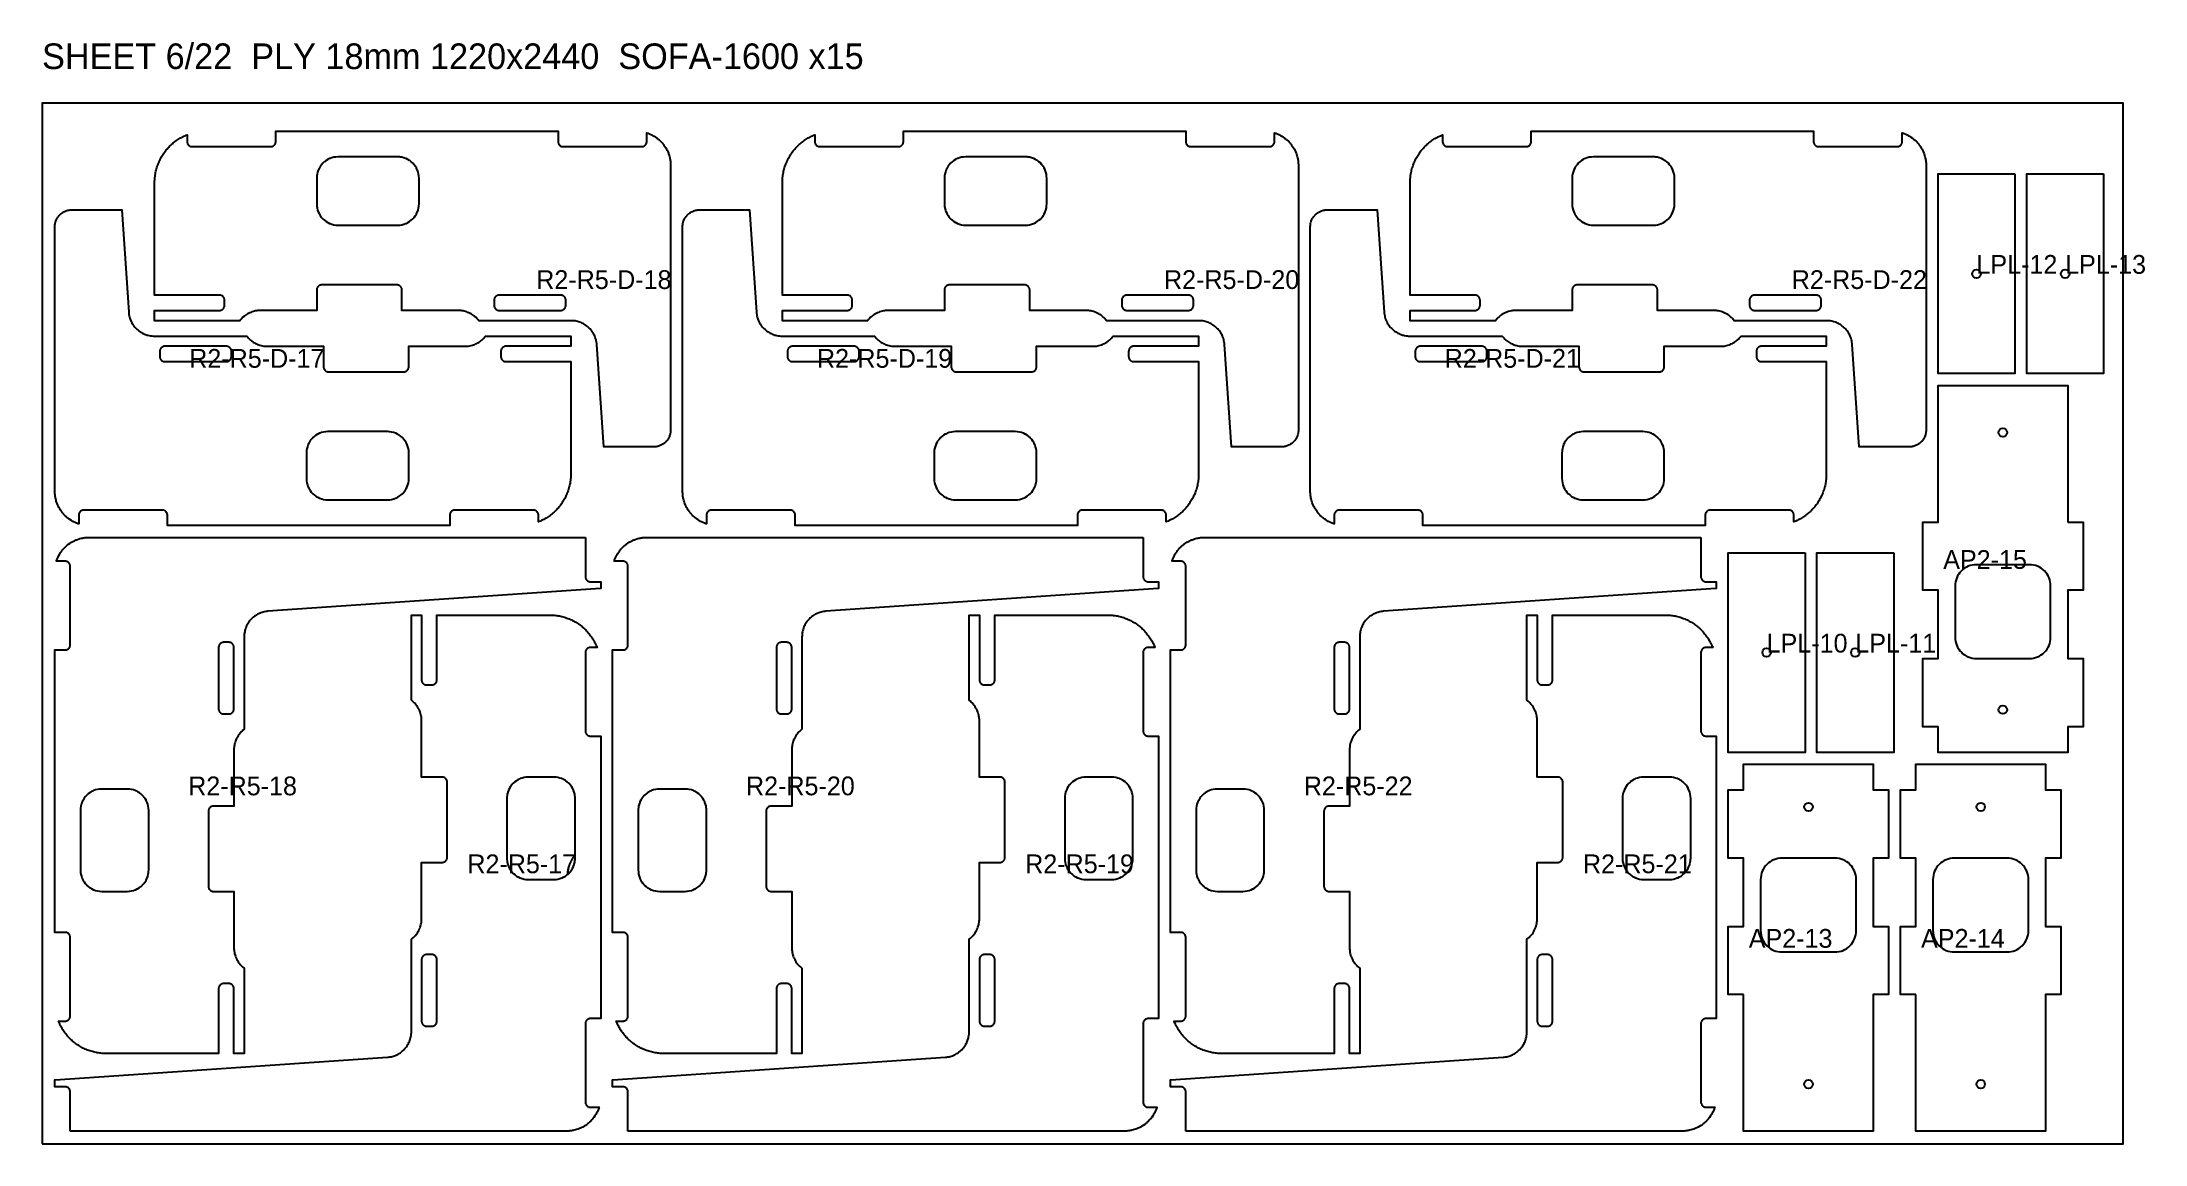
# Model space of a CAD drawing. Header units: millimetres. Extents: x 0 to 59980, y 0 to 1292.
# Drawn here: x 13700 to 16166, y 0 to 1292 of the extents above; entities that cross this region are included whole.
import ezdxf

# ---------------------------------------------------------------- set-up
doc = ezdxf.new("R2010")
doc.units = ezdxf.units.MM
for name, color, linetype in [('CUT_IN', 5, 'Continuous'), ('CUT_OUT', 1, 'Continuous'), ('DRILL', 3, 'Continuous'), ('LABEL', 7, 'Continuous'), ('SHEET', 8, 'Continuous')]:
    doc.layers.add(name, color=color, linetype=linetype)

msp = doc.modelspace()

# ---------------------------------------------------------------- texts
at = {"layer": 'LABEL'}
for s, height, p in [('SHEET 6/22  PLY 18mm 1220x2440  SOFA-1600 x15', 30, (13700, 1260)), ('LPL-12', 22, (15968, 1020)), ('LPL-13', 22, (16072, 1020)), ('R2-R5-D-18', 22, (14279.44, 1002.17)), ('R2-R5-D-20', 22, (15015.44, 1002.17)), ('R2-R5-D-22', 22, (15751.44, 1002.17)), ('R2-R5-D-17', 22, (13872.56, 909.83)), ('R2-R5-D-19', 22, (14608.56, 909.83)), ('R2-R5-D-21', 22, (15344.56, 909.83)), ('AP2-15', 22, (15929.06, 674.06)), ('LPL-10', 22, (15722, 576)), ('LPL-11', 22, (15826, 576)), ('R2-R5-18', 22, (13871.33, 408.67)), ('R2-R5-20', 22, (14525.33, 408.67)), ('R2-R5-22', 22, (15179.33, 408.67)), ('R2-R5-17', 22, (14198.67, 317.33)), ('R2-R5-19', 22, (14852.67, 317.33)), ('R2-R5-21', 22, (15506.67, 317.33)), ('AP2-13', 22, (15701.06, 229.94)), ('AP2-14', 22, (15903.06, 229.94))]:
    msp.add_text(s, height=height, dxfattribs=at).set_placement(p)

# ---------------------------------------------------------------- linework, layer by layer
at = {"layer": 'CUT_IN'}
for points in [[(14026.22, 1088.11), (14027.68, 1086.14), (14029.12, 1084.54), (14029.54, 1084.12), (14031.14, 1082.68), (14033.11, 1081.22), (14034.96, 1080.1), (14035.22, 1079.96), (14037.17, 1079.03), (14037.71, 1078.8), (14039.74, 1078.08), (14042.12, 1077.49), (14044.26, 1077.16), (14044.84, 1077.11), (14047.15, 1077), (14116.85, 1077), (14119.45, 1077.13), (14119.74, 1077.16), (14121.88, 1077.49), (14124.26, 1078.08), (14126.29, 1078.8), (14126.83, 1079.03), (14128.52, 1079.83), (14129.04, 1080.1), (14130.89, 1081.22), (14132.86, 1082.68), (14134.46, 1084.12), (14134.88, 1084.54), (14136.32, 1086.14), (14137.61, 1087.87), (14137.94, 1088.36), (14138.9, 1089.96), (14139.04, 1090.22), (14139.97, 1092.17), (14140.2, 1092.71), (14140.92, 1094.74), (14141.51, 1097.12), (14141.84, 1099.26), (14141.87, 1099.55), (14142, 1102.15), (14141.99, 1132.15), (14141.87, 1134.45), (14141.84, 1134.74), (14141.51, 1136.88), (14140.92, 1139.26), (14140.2, 1141.29), (14139.97, 1141.83), (14139.04, 1143.78), (14138.9, 1144.04), (14137.94, 1145.64), (14137.61, 1146.13), (14136.32, 1147.86), (14134.88, 1149.46), (14134.46, 1149.88), (14132.86, 1151.32), (14131.13, 1152.61), (14130.64, 1152.94), (14129.04, 1153.9), (14128.78, 1154.04), (14126.83, 1154.97), (14126.29, 1155.2), (14124.26, 1155.92), (14123.97, 1156), (14121.88, 1156.51), (14119.74, 1156.84), (14119.16, 1156.89), (14116.85, 1157), (14047.15, 1157), (14044.55, 1156.87), (14044.26, 1156.84), (14042.12, 1156.51), (14039.74, 1155.92), (14037.71, 1155.2), (14037.17, 1154.97), (14035.48, 1154.17), (14034.96, 1153.9), (14033.11, 1152.78), (14031.14, 1151.32), (14030.92, 1151.13), (14029.54, 1149.88), (14029.12, 1149.46), (14027.68, 1147.86), (14026.39, 1146.13), (14026.06, 1145.64), (14025.1, 1144.04), (14024.96, 1143.78), (14024.03, 1141.83), (14023.8, 1141.29), (14023.08, 1139.26), (14022.49, 1136.88), (14022.16, 1134.74), (14022.13, 1134.45), (14022, 1131.85), (14022, 1102.15), (14022.11, 1099.84), (14022.16, 1099.26), (14022.49, 1097.12), (14023.08, 1094.74), (14023.8, 1092.71), (14023.91, 1092.44), (14024.83, 1090.48), (14025.1, 1089.96), (14026.22, 1088.11)], [(14762.22, 1088.11), (14763.68, 1086.14), (14765.12, 1084.54), (14765.54, 1084.12), (14767.14, 1082.68), (14769.11, 1081.22), (14770.96, 1080.1), (14771.22, 1079.96), (14773.17, 1079.03), (14773.71, 1078.8), (14775.74, 1078.08), (14778.12, 1077.49), (14780.26, 1077.16), (14780.84, 1077.11), (14783.15, 1077), (14852.85, 1077), (14855.45, 1077.13), (14855.74, 1077.16), (14857.88, 1077.49), (14860.26, 1078.08), (14862.29, 1078.8), (14862.83, 1079.03), (14864.52, 1079.83), (14865.04, 1080.1), (14866.89, 1081.22), (14868.86, 1082.68), (14870.46, 1084.12), (14870.88, 1084.54), (14872.32, 1086.14), (14873.61, 1087.87), (14873.94, 1088.36), (14874.9, 1089.96), (14875.04, 1090.22), (14875.97, 1092.17), (14876.2, 1092.71), (14876.92, 1094.74), (14877.51, 1097.12), (14877.84, 1099.26), (14877.87, 1099.55), (14878, 1102.15), (14877.99, 1132.15), (14877.87, 1134.45), (14877.84, 1134.74), (14877.51, 1136.88), (14876.92, 1139.26), (14876.2, 1141.29), (14875.97, 1141.83), (14875.04, 1143.78), (14874.9, 1144.04), (14873.94, 1145.64), (14873.61, 1146.13), (14872.32, 1147.86), (14870.88, 1149.46), (14870.46, 1149.88), (14868.86, 1151.32), (14867.13, 1152.61), (14866.64, 1152.94), (14865.04, 1153.9), (14864.78, 1154.04), (14862.83, 1154.97), (14862.29, 1155.2), (14860.26, 1155.92), (14859.97, 1156), (14857.88, 1156.51), (14855.74, 1156.84), (14855.16, 1156.89), (14852.85, 1157), (14783.15, 1157), (14780.55, 1156.87), (14780.26, 1156.84), (14778.12, 1156.51), (14775.74, 1155.92), (14773.71, 1155.2), (14773.17, 1154.97), (14771.48, 1154.17), (14770.96, 1153.9), (14769.11, 1152.78), (14767.14, 1151.32), (14766.92, 1151.13), (14765.54, 1149.88), (14765.12, 1149.46), (14763.68, 1147.86), (14762.39, 1146.13), (14762.06, 1145.64), (14761.1, 1144.04), (14760.96, 1143.78), (14760.03, 1141.83), (14759.8, 1141.29), (14759.08, 1139.26), (14758.49, 1136.88), (14758.16, 1134.74), (14758.13, 1134.45), (14758, 1131.85), (14758, 1102.15), (14758.11, 1099.84), (14758.16, 1099.26), (14758.49, 1097.12), (14759.08, 1094.74), (14759.8, 1092.71), (14759.91, 1092.44), (14760.83, 1090.48), (14761.1, 1089.96), (14762.22, 1088.11)], [(15498.22, 1088.11), (15499.68, 1086.14), (15501.12, 1084.54), (15501.54, 1084.12), (15503.14, 1082.68), (15505.11, 1081.22), (15506.96, 1080.1), (15507.22, 1079.96), (15509.17, 1079.03), (15509.71, 1078.8), (15511.74, 1078.08), (15514.12, 1077.49), (15516.26, 1077.16), (15516.84, 1077.11), (15519.15, 1077), (15588.85, 1077), (15591.45, 1077.13), (15591.74, 1077.16), (15593.88, 1077.49), (15596.26, 1078.08), (15598.29, 1078.8), (15598.83, 1079.03), (15600.52, 1079.83), (15601.04, 1080.1), (15602.89, 1081.22), (15604.86, 1082.68), (15606.46, 1084.12), (15606.88, 1084.54), (15608.32, 1086.14), (15609.61, 1087.87), (15609.94, 1088.36), (15610.9, 1089.96), (15611.04, 1090.22), (15611.97, 1092.17), (15612.2, 1092.71), (15612.92, 1094.74), (15613.51, 1097.12), (15613.84, 1099.26), (15613.87, 1099.55), (15614, 1102.15), (15613.99, 1132.15), (15613.87, 1134.45), (15613.84, 1134.74), (15613.51, 1136.88), (15612.92, 1139.26), (15612.2, 1141.29), (15611.97, 1141.83), (15611.04, 1143.78), (15610.9, 1144.04), (15609.94, 1145.64), (15609.61, 1146.13), (15608.32, 1147.86), (15606.88, 1149.46), (15606.46, 1149.88), (15604.86, 1151.32), (15603.13, 1152.61), (15602.64, 1152.94), (15601.04, 1153.9), (15600.78, 1154.04), (15598.83, 1154.97), (15598.29, 1155.2), (15596.26, 1155.92), (15595.97, 1156), (15593.88, 1156.51), (15591.74, 1156.84), (15591.16, 1156.89), (15588.85, 1157), (15519.15, 1157), (15516.55, 1156.87), (15516.26, 1156.84), (15514.12, 1156.51), (15511.74, 1155.92), (15509.71, 1155.2), (15509.17, 1154.97), (15507.48, 1154.17), (15506.96, 1153.9), (15505.11, 1152.78), (15503.14, 1151.32), (15502.92, 1151.13), (15501.54, 1149.88), (15501.12, 1149.46), (15499.68, 1147.86), (15498.39, 1146.13), (15498.06, 1145.64), (15497.1, 1144.04), (15496.96, 1143.78), (15496.03, 1141.83), (15495.8, 1141.29), (15495.08, 1139.26), (15494.49, 1136.88), (15494.16, 1134.74), (15494.13, 1134.45), (15494, 1131.85), (15494, 1102.15), (15494.11, 1099.84), (15494.16, 1099.26), (15494.49, 1097.12), (15495.08, 1094.74), (15495.8, 1092.71), (15495.91, 1092.44), (15496.83, 1090.48), (15497.1, 1089.96), (15498.22, 1088.11)], [(14308.88, 977.06), (14309.46, 977.18), (14310.02, 977.35), (14310.57, 977.58), (14311.08, 977.85), (14311.57, 978.18), (14311.81, 978.36), (14312.03, 978.55), (14312.45, 978.97), (14312.64, 979.19), (14312.82, 979.43), (14313.15, 979.92), (14313.42, 980.43), (14313.65, 980.98), (14313.82, 981.54), (14313.94, 982.12), (14313.99, 982.71), (14313.99, 989.29), (14313.94, 989.88), (14313.82, 990.46), (14313.65, 991.02), (14313.54, 991.3), (14313.42, 991.57), (14313.15, 992.08), (14312.82, 992.57), (14312.64, 992.81), (14312.45, 993.03), (14312.03, 993.45), (14311.81, 993.64), (14311.33, 993.99), (14311.08, 994.15), (14310.83, 994.29), (14310.3, 994.54), (14310.02, 994.65), (14309.46, 994.82), (14308.88, 994.94), (14308.59, 994.97), (14308, 995), (14235.71, 994.99), (14235.12, 994.94), (14234.54, 994.82), (14233.98, 994.65), (14233.7, 994.54), (14233.17, 994.29), (14232.92, 994.15), (14232.43, 993.82), (14232.19, 993.64), (14231.97, 993.45), (14231.55, 993.03), (14231.36, 992.81), (14231.01, 992.33), (14230.71, 991.83), (14230.46, 991.3), (14230.35, 991.02), (14230.18, 990.46), (14230.06, 989.88), (14230.03, 989.59), (14230, 989), (14230.01, 982.71), (14230.06, 982.12), (14230.18, 981.54), (14230.35, 980.98), (14230.46, 980.7), (14230.58, 980.43), (14230.85, 979.92), (14231.18, 979.43), (14231.36, 979.19), (14231.55, 978.97), (14231.97, 978.55), (14232.19, 978.36), (14232.67, 978.01), (14232.92, 977.85), (14233.17, 977.71), (14233.7, 977.46), (14233.98, 977.35), (14234.54, 977.18), (14235.12, 977.06), (14235.41, 977.03), (14236, 977), (14308, 977), (14308.59, 977.03), (14308.88, 977.06)], [(15044.88, 977.06), (15045.46, 977.18), (15046.02, 977.35), (15046.57, 977.58), (15047.08, 977.85), (15047.57, 978.18), (15047.81, 978.36), (15048.03, 978.55), (15048.45, 978.97), (15048.64, 979.19), (15048.82, 979.43), (15049.15, 979.92), (15049.42, 980.43), (15049.65, 980.98), (15049.82, 981.54), (15049.94, 982.12), (15049.99, 982.71), (15049.99, 989.29), (15049.94, 989.88), (15049.82, 990.46), (15049.65, 991.02), (15049.54, 991.3), (15049.42, 991.57), (15049.15, 992.08), (15048.82, 992.57), (15048.64, 992.81), (15048.45, 993.03), (15048.03, 993.45), (15047.81, 993.64), (15047.33, 993.99), (15047.08, 994.15), (15046.83, 994.29), (15046.3, 994.54), (15046.02, 994.65), (15045.46, 994.82), (15044.88, 994.94), (15044.59, 994.97), (15044, 995), (14971.71, 994.99), (14971.12, 994.94), (14970.54, 994.82), (14969.98, 994.65), (14969.7, 994.54), (14969.17, 994.29), (14968.92, 994.15), (14968.43, 993.82), (14968.19, 993.64), (14967.97, 993.45), (14967.55, 993.03), (14967.36, 992.81), (14967.01, 992.33), (14966.71, 991.83), (14966.46, 991.3), (14966.35, 991.02), (14966.18, 990.46), (14966.06, 989.88), (14966.03, 989.59), (14966, 989), (14966.01, 982.71), (14966.06, 982.12), (14966.18, 981.54), (14966.35, 980.98), (14966.46, 980.7), (14966.58, 980.43), (14966.85, 979.92), (14967.18, 979.43), (14967.36, 979.19), (14967.55, 978.97), (14967.97, 978.55), (14968.19, 978.36), (14968.67, 978.01), (14968.92, 977.85), (14969.17, 977.71), (14969.7, 977.46), (14969.98, 977.35), (14970.54, 977.18), (14971.12, 977.06), (14971.41, 977.03), (14972, 977), (15044, 977), (15044.59, 977.03), (15044.88, 977.06)], [(15780.88, 977.06), (15781.46, 977.18), (15782.02, 977.35), (15782.57, 977.58), (15783.08, 977.85), (15783.57, 978.18), (15783.81, 978.36), (15784.03, 978.55), (15784.45, 978.97), (15784.64, 979.19), (15784.82, 979.43), (15785.15, 979.92), (15785.42, 980.43), (15785.65, 980.98), (15785.82, 981.54), (15785.94, 982.12), (15785.99, 982.71), (15785.99, 989.29), (15785.94, 989.88), (15785.82, 990.46), (15785.65, 991.02), (15785.54, 991.3), (15785.42, 991.57), (15785.15, 992.08), (15784.82, 992.57), (15784.64, 992.81), (15784.45, 993.03), (15784.03, 993.45), (15783.81, 993.64), (15783.33, 993.99), (15783.08, 994.15), (15782.83, 994.29), (15782.3, 994.54), (15782.02, 994.65), (15781.46, 994.82), (15780.88, 994.94), (15780.59, 994.97), (15780, 995), (15707.71, 994.99), (15707.12, 994.94), (15706.54, 994.82), (15705.98, 994.65), (15705.7, 994.54), (15705.17, 994.29), (15704.92, 994.15), (15704.43, 993.82), (15704.19, 993.64), (15703.97, 993.45), (15703.55, 993.03), (15703.36, 992.81), (15703.01, 992.33), (15702.71, 991.83), (15702.46, 991.3), (15702.35, 991.02), (15702.18, 990.46), (15702.06, 989.88), (15702.03, 989.59), (15702, 989), (15702.01, 982.71), (15702.06, 982.12), (15702.18, 981.54), (15702.35, 980.98), (15702.46, 980.7), (15702.58, 980.43), (15702.85, 979.92), (15703.18, 979.43), (15703.36, 979.19), (15703.55, 978.97), (15703.97, 978.55), (15704.19, 978.36), (15704.67, 978.01), (15704.92, 977.85), (15705.17, 977.71), (15705.7, 977.46), (15705.98, 977.35), (15706.54, 977.18), (15707.12, 977.06), (15707.41, 977.03), (15708, 977), (15780, 977), (15780.59, 977.03), (15780.88, 977.06)], [(13843.12, 934.94), (13842.54, 934.82), (13841.98, 934.65), (13841.43, 934.42), (13840.92, 934.15), (13840.43, 933.82), (13840.19, 933.64), (13839.97, 933.45), (13839.55, 933.03), (13839.36, 932.81), (13839.18, 932.57), (13838.85, 932.08), (13838.58, 931.57), (13838.35, 931.02), (13838.18, 930.46), (13838.06, 929.88), (13838.01, 929.29), (13838.01, 922.71), (13838.06, 922.12), (13838.18, 921.54), (13838.35, 920.98), (13838.46, 920.7), (13838.58, 920.43), (13838.85, 919.92), (13839.18, 919.43), (13839.36, 919.19), (13839.55, 918.97), (13839.97, 918.55), (13840.19, 918.36), (13840.67, 918.01), (13840.92, 917.85), (13841.17, 917.71), (13841.7, 917.46), (13841.98, 917.35), (13842.54, 917.18), (13843.12, 917.06), (13843.41, 917.03), (13844, 917), (13916.29, 917.01), (13916.88, 917.06), (13917.46, 917.18), (13918.02, 917.35), (13918.3, 917.46), (13918.83, 917.71), (13919.08, 917.85), (13919.57, 918.18), (13919.81, 918.36), (13920.03, 918.55), (13920.45, 918.97), (13920.64, 919.19), (13920.99, 919.67), (13921.29, 920.17), (13921.54, 920.7), (13921.65, 920.98), (13921.82, 921.54), (13921.94, 922.12), (13921.97, 922.41), (13922, 923), (13921.99, 929.29), (13921.94, 929.88), (13921.82, 930.46), (13921.65, 931.02), (13921.54, 931.3), (13921.42, 931.57), (13921.15, 932.08), (13920.82, 932.57), (13920.64, 932.81), (13920.45, 933.03), (13920.03, 933.45), (13919.81, 933.64), (13919.33, 933.99), (13919.08, 934.15), (13918.83, 934.29), (13918.3, 934.54), (13918.02, 934.65), (13917.46, 934.82), (13916.88, 934.94), (13916.59, 934.97), (13916, 935), (13844, 935), (13843.41, 934.97), (13843.12, 934.94)], [(14579.12, 934.94), (14578.54, 934.82), (14577.98, 934.65), (14577.43, 934.42), (14576.92, 934.15), (14576.43, 933.82), (14576.19, 933.64), (14575.97, 933.45), (14575.55, 933.03), (14575.36, 932.81), (14575.18, 932.57), (14574.85, 932.08), (14574.58, 931.57), (14574.35, 931.02), (14574.18, 930.46), (14574.06, 929.88), (14574.01, 929.29), (14574.01, 922.71), (14574.06, 922.12), (14574.18, 921.54), (14574.35, 920.98), (14574.46, 920.7), (14574.58, 920.43), (14574.85, 919.92), (14575.18, 919.43), (14575.36, 919.19), (14575.55, 918.97), (14575.97, 918.55), (14576.19, 918.36), (14576.67, 918.01), (14576.92, 917.85), (14577.17, 917.71), (14577.7, 917.46), (14577.98, 917.35), (14578.54, 917.18), (14579.12, 917.06), (14579.41, 917.03), (14580, 917), (14652.29, 917.01), (14652.88, 917.06), (14653.46, 917.18), (14654.02, 917.35), (14654.3, 917.46), (14654.83, 917.71), (14655.08, 917.85), (14655.57, 918.18), (14655.81, 918.36), (14656.03, 918.55), (14656.45, 918.97), (14656.64, 919.19), (14656.99, 919.67), (14657.29, 920.17), (14657.54, 920.7), (14657.65, 920.98), (14657.82, 921.54), (14657.94, 922.12), (14657.97, 922.41), (14658, 923), (14657.99, 929.29), (14657.94, 929.88), (14657.82, 930.46), (14657.65, 931.02), (14657.54, 931.3), (14657.42, 931.57), (14657.15, 932.08), (14656.82, 932.57), (14656.64, 932.81), (14656.45, 933.03), (14656.03, 933.45), (14655.81, 933.64), (14655.33, 933.99), (14655.08, 934.15), (14654.83, 934.29), (14654.3, 934.54), (14654.02, 934.65), (14653.46, 934.82), (14652.88, 934.94), (14652.59, 934.97), (14652, 935), (14580, 935), (14579.41, 934.97), (14579.12, 934.94)], [(15315.12, 934.94), (15314.54, 934.82), (15313.98, 934.65), (15313.43, 934.42), (15312.92, 934.15), (15312.43, 933.82), (15312.19, 933.64), (15311.97, 933.45), (15311.55, 933.03), (15311.36, 932.81), (15311.18, 932.57), (15310.85, 932.08), (15310.58, 931.57), (15310.35, 931.02), (15310.18, 930.46), (15310.06, 929.88), (15310.01, 929.29), (15310.01, 922.71), (15310.06, 922.12), (15310.18, 921.54), (15310.35, 920.98), (15310.46, 920.7), (15310.58, 920.43), (15310.85, 919.92), (15311.18, 919.43), (15311.36, 919.19), (15311.55, 918.97), (15311.97, 918.55), (15312.19, 918.36), (15312.67, 918.01), (15312.92, 917.85), (15313.17, 917.71), (15313.7, 917.46), (15313.98, 917.35), (15314.54, 917.18), (15315.12, 917.06), (15315.41, 917.03), (15316, 917), (15388.29, 917.01), (15388.88, 917.06), (15389.46, 917.18), (15390.02, 917.35), (15390.3, 917.46), (15390.83, 917.71), (15391.08, 917.85), (15391.57, 918.18), (15391.81, 918.36), (15392.03, 918.55), (15392.45, 918.97), (15392.64, 919.19), (15392.99, 919.67), (15393.29, 920.17), (15393.54, 920.7), (15393.65, 920.98), (15393.82, 921.54), (15393.94, 922.12), (15393.97, 922.41), (15394, 923), (15393.99, 929.29), (15393.94, 929.88), (15393.82, 930.46), (15393.65, 931.02), (15393.54, 931.3), (15393.42, 931.57), (15393.15, 932.08), (15392.82, 932.57), (15392.64, 932.81), (15392.45, 933.03), (15392.03, 933.45), (15391.81, 933.64), (15391.33, 933.99), (15391.08, 934.15), (15390.83, 934.29), (15390.3, 934.54), (15390.02, 934.65), (15389.46, 934.82), (15388.88, 934.94), (15388.59, 934.97), (15388, 935), (15316, 935), (15315.41, 934.97), (15315.12, 934.94)], [(14125.78, 823.89), (14124.32, 825.86), (14122.88, 827.46), (14122.46, 827.88), (14120.86, 829.32), (14118.89, 830.78), (14117.04, 831.9), (14116.78, 832.04), (14114.83, 832.97), (14114.29, 833.2), (14112.26, 833.92), (14109.88, 834.51), (14107.74, 834.84), (14107.16, 834.89), (14104.85, 835), (14035.15, 835), (14032.55, 834.87), (14032.26, 834.84), (14030.12, 834.51), (14027.74, 833.92), (14025.71, 833.2), (14025.17, 832.97), (14023.48, 832.17), (14022.96, 831.9), (14021.11, 830.78), (14019.14, 829.32), (14017.54, 827.88), (14017.12, 827.46), (14015.68, 825.86), (14014.39, 824.13), (14014.06, 823.64), (14013.1, 822.04), (14012.96, 821.78), (14012.03, 819.83), (14011.8, 819.29), (14011.08, 817.26), (14010.49, 814.88), (14010.16, 812.74), (14010.13, 812.45), (14010, 809.85), (14010.01, 779.85), (14010.13, 777.55), (14010.16, 777.26), (14010.49, 775.12), (14011.08, 772.74), (14011.8, 770.71), (14012.03, 770.17), (14012.96, 768.22), (14013.1, 767.96), (14014.06, 766.36), (14014.39, 765.87), (14015.68, 764.14), (14017.12, 762.54), (14017.54, 762.12), (14019.14, 760.68), (14020.87, 759.39), (14021.36, 759.06), (14022.96, 758.1), (14023.22, 757.96), (14025.17, 757.03), (14025.71, 756.8), (14027.74, 756.08), (14028.03, 756), (14030.12, 755.49), (14032.26, 755.16), (14032.84, 755.11), (14035.15, 755), (14104.85, 755), (14107.45, 755.13), (14107.74, 755.16), (14109.88, 755.49), (14112.26, 756.08), (14114.29, 756.8), (14114.83, 757.03), (14116.52, 757.83), (14117.04, 758.1), (14118.89, 759.22), (14120.86, 760.68), (14121.08, 760.87), (14122.46, 762.12), (14122.88, 762.54), (14124.32, 764.14), (14125.61, 765.87), (14125.94, 766.36), (14126.9, 767.96), (14127.04, 768.22), (14127.97, 770.17), (14128.2, 770.71), (14128.92, 772.74), (14129.51, 775.12), (14129.84, 777.26), (14129.87, 777.55), (14130, 780.15), (14130, 809.85), (14129.89, 812.16), (14129.84, 812.74), (14129.51, 814.88), (14128.92, 817.26), (14128.2, 819.29), (14128.09, 819.56), (14127.17, 821.52), (14126.9, 822.04), (14125.78, 823.89)], [(14861.78, 823.89), (14860.32, 825.86), (14858.88, 827.46), (14858.46, 827.88), (14856.86, 829.32), (14854.89, 830.78), (14853.04, 831.9), (14852.78, 832.04), (14850.83, 832.97), (14850.29, 833.2), (14848.26, 833.92), (14845.88, 834.51), (14843.74, 834.84), (14843.16, 834.89), (14840.85, 835), (14771.15, 835), (14768.55, 834.87), (14768.26, 834.84), (14766.12, 834.51), (14763.74, 833.92), (14761.71, 833.2), (14761.17, 832.97), (14759.48, 832.17), (14758.96, 831.9), (14757.11, 830.78), (14755.14, 829.32), (14753.54, 827.88), (14753.12, 827.46), (14751.68, 825.86), (14750.39, 824.13), (14750.06, 823.64), (14749.1, 822.04), (14748.96, 821.78), (14748.03, 819.83), (14747.8, 819.29), (14747.08, 817.26), (14746.49, 814.88), (14746.16, 812.74), (14746.13, 812.45), (14746, 809.85), (14746.01, 779.85), (14746.13, 777.55), (14746.16, 777.26), (14746.49, 775.12), (14747.08, 772.74), (14747.8, 770.71), (14748.03, 770.17), (14748.96, 768.22), (14749.1, 767.96), (14750.06, 766.36), (14750.39, 765.87), (14751.68, 764.14), (14753.12, 762.54), (14753.54, 762.12), (14755.14, 760.68), (14756.87, 759.39), (14757.36, 759.06), (14758.96, 758.1), (14759.22, 757.96), (14761.17, 757.03), (14761.71, 756.8), (14763.74, 756.08), (14764.03, 756), (14766.12, 755.49), (14768.26, 755.16), (14768.84, 755.11), (14771.15, 755), (14840.85, 755), (14843.45, 755.13), (14843.74, 755.16), (14845.88, 755.49), (14848.26, 756.08), (14850.29, 756.8), (14850.83, 757.03), (14852.52, 757.83), (14853.04, 758.1), (14854.89, 759.22), (14856.86, 760.68), (14857.08, 760.87), (14858.46, 762.12), (14858.88, 762.54), (14860.32, 764.14), (14861.61, 765.87), (14861.94, 766.36), (14862.9, 767.96), (14863.04, 768.22), (14863.97, 770.17), (14864.2, 770.71), (14864.92, 772.74), (14865.51, 775.12), (14865.84, 777.26), (14865.87, 777.55), (14866, 780.15), (14866, 809.85), (14865.89, 812.16), (14865.84, 812.74), (14865.51, 814.88), (14864.92, 817.26), (14864.2, 819.29), (14864.09, 819.56), (14863.17, 821.52), (14862.9, 822.04), (14861.78, 823.89)], [(15597.78, 823.89), (15596.32, 825.86), (15594.88, 827.46), (15594.46, 827.88), (15592.86, 829.32), (15590.89, 830.78), (15589.04, 831.9), (15588.78, 832.04), (15586.83, 832.97), (15586.29, 833.2), (15584.26, 833.92), (15581.88, 834.51), (15579.74, 834.84), (15579.16, 834.89), (15576.85, 835), (15507.15, 835), (15504.55, 834.87), (15504.26, 834.84), (15502.12, 834.51), (15499.74, 833.92), (15497.71, 833.2), (15497.17, 832.97), (15495.48, 832.17), (15494.96, 831.9), (15493.11, 830.78), (15491.14, 829.32), (15489.54, 827.88), (15489.12, 827.46), (15487.68, 825.86), (15486.39, 824.13), (15486.06, 823.64), (15485.1, 822.04), (15484.96, 821.78), (15484.03, 819.83), (15483.8, 819.29), (15483.08, 817.26), (15482.49, 814.88), (15482.16, 812.74), (15482.13, 812.45), (15482, 809.85), (15482.01, 779.85), (15482.13, 777.55), (15482.16, 777.26), (15482.49, 775.12), (15483.08, 772.74), (15483.8, 770.71), (15484.03, 770.17), (15484.96, 768.22), (15485.1, 767.96), (15486.06, 766.36), (15486.39, 765.87), (15487.68, 764.14), (15489.12, 762.54), (15489.54, 762.12), (15491.14, 760.68), (15492.87, 759.39), (15493.36, 759.06), (15494.96, 758.1), (15495.22, 757.96), (15497.17, 757.03), (15497.71, 756.8), (15499.74, 756.08), (15500.03, 756), (15502.12, 755.49), (15504.26, 755.16), (15504.84, 755.11), (15507.15, 755), (15576.85, 755), (15579.45, 755.13), (15579.74, 755.16), (15581.88, 755.49), (15584.26, 756.08), (15586.29, 756.8), (15586.83, 757.03), (15588.52, 757.83), (15589.04, 758.1), (15590.89, 759.22), (15592.86, 760.68), (15593.08, 760.87), (15594.46, 762.12), (15594.88, 762.54), (15596.32, 764.14), (15597.61, 765.87), (15597.94, 766.36), (15598.9, 767.96), (15599.04, 768.22), (15599.97, 770.17), (15600.2, 770.71), (15600.92, 772.74), (15601.51, 775.12), (15601.84, 777.26), (15601.87, 777.55), (15602, 780.15), (15602, 809.85), (15601.89, 812.16), (15601.84, 812.74), (15601.51, 814.88), (15600.92, 817.26), (15600.2, 819.29), (15600.09, 819.56), (15599.17, 821.52), (15598.9, 822.04), (15597.78, 823.89)], [(15943, 594), (15943.12, 591.55), (15943.48, 589.12), (15944.08, 586.74), (15944.9, 584.43), (15945.95, 582.22), (15947.21, 580.11), (15948.67, 578.14), (15950.32, 576.32), (15952.14, 574.67), (15954.11, 573.21), (15956.22, 571.95), (15958.43, 570.9), (15960.74, 570.08), (15963.12, 569.48), (15965.55, 569.12), (15968, 569), (16030, 569), (16032.45, 569.12), (16034.88, 569.48), (16037.26, 570.08), (16039.57, 570.9), (16041.78, 571.95), (16043.89, 573.21), (16045.86, 574.67), (16047.68, 576.32), (16049.33, 578.14), (16050.79, 580.11), (16052.05, 582.22), (16053.1, 584.43), (16053.92, 586.74), (16054.52, 589.12), (16054.88, 591.55), (16055, 594), (16055, 654), (16054.88, 656.45), (16054.52, 658.88), (16053.92, 661.26), (16053.1, 663.57), (16052.05, 665.78), (16050.79, 667.89), (16049.33, 669.86), (16047.68, 671.68), (16045.86, 673.33), (16043.89, 674.79), (16041.78, 676.05), (16039.57, 677.1), (16037.26, 677.92), (16034.88, 678.52), (16032.45, 678.88), (16030, 679), (15968, 679), (15965.55, 678.88), (15963.12, 678.52), (15960.74, 677.92), (15958.43, 677.1), (15956.22, 676.05), (15954.11, 674.79), (15952.14, 673.33), (15950.32, 671.68), (15948.67, 669.86), (15947.21, 667.89), (15945.95, 665.78), (15944.9, 663.57), (15944.08, 661.26), (15943.48, 658.88), (15943.12, 656.45), (15943, 654), (15943, 594)], [(13925, 582), (13924.97, 582.59), (13924.94, 582.88), (13924.82, 583.46), (13924.65, 584.02), (13924.42, 584.57), (13924.15, 585.08), (13923.82, 585.57), (13923.64, 585.81), (13923.45, 586.03), (13923.03, 586.45), (13922.81, 586.64), (13922.57, 586.82), (13922.08, 587.15), (13921.57, 587.42), (13921.02, 587.65), (13920.46, 587.82), (13919.88, 587.94), (13919.29, 587.99), (13912.71, 587.99), (13912.12, 587.94), (13911.54, 587.82), (13910.98, 587.65), (13910.7, 587.54), (13910.43, 587.42), (13909.92, 587.15), (13909.43, 586.82), (13909.19, 586.64), (13908.97, 586.45), (13908.55, 586.03), (13908.36, 585.81), (13908.01, 585.33), (13907.85, 585.08), (13907.71, 584.83), (13907.46, 584.3), (13907.35, 584.02), (13907.18, 583.46), (13907.06, 582.88), (13907.03, 582.59), (13907, 582), (13907.01, 509.71), (13907.06, 509.12), (13907.18, 508.54), (13907.35, 507.98), (13907.46, 507.7), (13907.71, 507.17), (13907.85, 506.92), (13908.18, 506.43), (13908.36, 506.19), (13908.55, 505.97), (13908.97, 505.55), (13909.19, 505.36), (13909.67, 505.01), (13910.17, 504.71), (13910.7, 504.46), (13910.98, 504.35), (13911.54, 504.18), (13912.12, 504.06), (13912.41, 504.03), (13913, 504), (13919.29, 504.01), (13919.88, 504.06), (13920.46, 504.18), (13921.02, 504.35), (13921.3, 504.46), (13921.57, 504.58), (13922.08, 504.85), (13922.57, 505.18), (13922.81, 505.36), (13923.03, 505.55), (13923.45, 505.97), (13923.64, 506.19), (13923.99, 506.67), (13924.15, 506.92), (13924.29, 507.17), (13924.54, 507.7), (13924.65, 507.98), (13924.82, 508.54), (13924.94, 509.12), (13924.97, 509.41), (13925, 510), (13925, 582)], [(14579, 582), (14578.97, 582.59), (14578.94, 582.88), (14578.82, 583.46), (14578.65, 584.02), (14578.42, 584.57), (14578.15, 585.08), (14577.82, 585.57), (14577.64, 585.81), (14577.45, 586.03), (14577.03, 586.45), (14576.81, 586.64), (14576.57, 586.82), (14576.08, 587.15), (14575.57, 587.42), (14575.02, 587.65), (14574.46, 587.82), (14573.88, 587.94), (14573.29, 587.99), (14566.71, 587.99), (14566.12, 587.94), (14565.54, 587.82), (14564.98, 587.65), (14564.7, 587.54), (14564.43, 587.42), (14563.92, 587.15), (14563.43, 586.82), (14563.19, 586.64), (14562.97, 586.45), (14562.55, 586.03), (14562.36, 585.81), (14562.01, 585.33), (14561.85, 585.08), (14561.71, 584.83), (14561.46, 584.3), (14561.35, 584.02), (14561.18, 583.46), (14561.06, 582.88), (14561.03, 582.59), (14561, 582), (14561.01, 509.71), (14561.06, 509.12), (14561.18, 508.54), (14561.35, 507.98), (14561.46, 507.7), (14561.71, 507.17), (14561.85, 506.92), (14562.18, 506.43), (14562.36, 506.19), (14562.55, 505.97), (14562.97, 505.55), (14563.19, 505.36), (14563.67, 505.01), (14564.17, 504.71), (14564.7, 504.46), (14564.98, 504.35), (14565.54, 504.18), (14566.12, 504.06), (14566.41, 504.03), (14567, 504), (14573.29, 504.01), (14573.88, 504.06), (14574.46, 504.18), (14575.02, 504.35), (14575.3, 504.46), (14575.57, 504.58), (14576.08, 504.85), (14576.57, 505.18), (14576.81, 505.36), (14577.03, 505.55), (14577.45, 505.97), (14577.64, 506.19), (14577.99, 506.67), (14578.15, 506.92), (14578.29, 507.17), (14578.54, 507.7), (14578.65, 507.98), (14578.82, 508.54), (14578.94, 509.12), (14578.97, 509.41), (14579, 510), (14579, 582)], [(15233, 582), (15232.97, 582.59), (15232.94, 582.88), (15232.82, 583.46), (15232.65, 584.02), (15232.42, 584.57), (15232.15, 585.08), (15231.82, 585.57), (15231.64, 585.81), (15231.45, 586.03), (15231.03, 586.45), (15230.81, 586.64), (15230.57, 586.82), (15230.08, 587.15), (15229.57, 587.42), (15229.02, 587.65), (15228.46, 587.82), (15227.88, 587.94), (15227.29, 587.99), (15220.71, 587.99), (15220.12, 587.94), (15219.54, 587.82), (15218.98, 587.65), (15218.7, 587.54), (15218.43, 587.42), (15217.92, 587.15), (15217.43, 586.82), (15217.19, 586.64), (15216.97, 586.45), (15216.55, 586.03), (15216.36, 585.81), (15216.01, 585.33), (15215.85, 585.08), (15215.71, 584.83), (15215.46, 584.3), (15215.35, 584.02), (15215.18, 583.46), (15215.06, 582.88), (15215.03, 582.59), (15215, 582), (15215.01, 509.71), (15215.06, 509.12), (15215.18, 508.54), (15215.35, 507.98), (15215.46, 507.7), (15215.71, 507.17), (15215.85, 506.92), (15216.18, 506.43), (15216.36, 506.19), (15216.55, 505.97), (15216.97, 505.55), (15217.19, 505.36), (15217.67, 505.01), (15218.17, 504.71), (15218.7, 504.46), (15218.98, 504.35), (15219.54, 504.18), (15220.12, 504.06), (15220.41, 504.03), (15221, 504), (15227.29, 504.01), (15227.88, 504.06), (15228.46, 504.18), (15229.02, 504.35), (15229.3, 504.46), (15229.57, 504.58), (15230.08, 504.85), (15230.57, 505.18), (15230.81, 505.36), (15231.03, 505.55), (15231.45, 505.97), (15231.64, 506.19), (15231.99, 506.67), (15232.15, 506.92), (15232.29, 507.17), (15232.54, 507.7), (15232.65, 507.98), (15232.82, 508.54), (15232.94, 509.12), (15232.97, 509.41), (15233, 510), (15233, 582)], [(14258.48, 427.17), (14257.96, 426.9), (14256.11, 425.78), (14254.14, 424.32), (14253.92, 424.13), (14252.54, 422.88), (14252.33, 422.67), (14252.12, 422.46), (14250.87, 421.08), (14250.68, 420.86), (14249.22, 418.89), (14248.1, 417.04), (14247.96, 416.78), (14247.03, 414.83), (14246.8, 414.29), (14246.08, 412.26), (14246, 411.97), (14245.49, 409.88), (14245.16, 407.74), (14245.11, 407.16), (14245, 404.85), (14245, 335.15), (14245.13, 332.55), (14245.16, 332.26), (14245.49, 330.12), (14246.08, 327.74), (14246.8, 325.71), (14247.03, 325.17), (14247.83, 323.48), (14248.1, 322.96), (14249.22, 321.11), (14250.5, 319.38), (14250.68, 319.14), (14250.87, 318.92), (14252.12, 317.54), (14252.54, 317.12), (14254.14, 315.68), (14255.87, 314.39), (14256.36, 314.06), (14257.96, 313.1), (14258.22, 312.96), (14260.17, 312.03), (14260.71, 311.8), (14262.74, 311.08), (14265.12, 310.49), (14267.26, 310.16), (14267.55, 310.13), (14270.15, 310), (14300.15, 310.01), (14302.45, 310.13), (14302.74, 310.16), (14304.88, 310.49), (14307.26, 311.08), (14309.29, 311.8), (14309.83, 312.03), (14311.78, 312.96), (14312.04, 313.1), (14313.64, 314.06), (14314.13, 314.39), (14315.86, 315.68), (14317.46, 317.12), (14317.88, 317.54), (14319.32, 319.14), (14320.61, 320.87), (14320.94, 321.36), (14321.9, 322.96), (14322.04, 323.22), (14322.97, 325.17), (14323.2, 325.71), (14323.92, 327.74), (14324, 328.03), (14324.51, 330.12), (14324.84, 332.26), (14324.89, 332.84), (14325, 335.15), (14325, 404.85), (14324.87, 407.45), (14324.84, 407.74), (14324.51, 409.88), (14323.92, 412.26), (14323.2, 414.29), (14322.97, 414.83), (14322.17, 416.52), (14321.9, 417.04), (14320.78, 418.89), (14319.5, 420.62), (14319.32, 420.86), (14319.13, 421.08), (14317.88, 422.46), (14317.46, 422.88), (14315.86, 424.32), (14314.13, 425.61), (14313.64, 425.94), (14312.04, 426.9), (14311.78, 427.04), (14309.83, 427.97), (14309.29, 428.2), (14307.26, 428.92), (14304.88, 429.51), (14302.74, 429.84), (14302.45, 429.87), (14299.85, 430), (14270.15, 430), (14267.84, 429.89), (14267.26, 429.84), (14265.12, 429.51), (14262.74, 428.92), (14260.71, 428.2), (14260.44, 428.09), (14258.48, 427.17)], [(14912.48, 427.17), (14911.96, 426.9), (14910.11, 425.78), (14908.14, 424.32), (14907.92, 424.13), (14906.54, 422.88), (14906.33, 422.67), (14906.12, 422.46), (14904.87, 421.08), (14904.68, 420.86), (14903.22, 418.89), (14902.1, 417.04), (14901.96, 416.78), (14901.03, 414.83), (14900.8, 414.29), (14900.08, 412.26), (14900, 411.97), (14899.49, 409.88), (14899.16, 407.74), (14899.11, 407.16), (14899, 404.85), (14899, 335.15), (14899.13, 332.55), (14899.16, 332.26), (14899.49, 330.12), (14900.08, 327.74), (14900.8, 325.71), (14901.03, 325.17), (14901.83, 323.48), (14902.1, 322.96), (14903.22, 321.11), (14904.5, 319.38), (14904.68, 319.14), (14904.87, 318.92), (14906.12, 317.54), (14906.54, 317.12), (14908.14, 315.68), (14909.87, 314.39), (14910.36, 314.06), (14911.96, 313.1), (14912.22, 312.96), (14914.17, 312.03), (14914.71, 311.8), (14916.74, 311.08), (14919.12, 310.49), (14921.26, 310.16), (14921.55, 310.13), (14924.15, 310), (14954.15, 310.01), (14956.45, 310.13), (14956.74, 310.16), (14958.88, 310.49), (14961.26, 311.08), (14963.29, 311.8), (14963.83, 312.03), (14965.78, 312.96), (14966.04, 313.1), (14967.64, 314.06), (14968.13, 314.39), (14969.86, 315.68), (14971.46, 317.12), (14971.88, 317.54), (14973.32, 319.14), (14974.61, 320.87), (14974.94, 321.36), (14975.9, 322.96), (14976.04, 323.22), (14976.97, 325.17), (14977.2, 325.71), (14977.92, 327.74), (14978, 328.03), (14978.51, 330.12), (14978.84, 332.26), (14978.89, 332.84), (14979, 335.15), (14979, 404.85), (14978.87, 407.45), (14978.84, 407.74), (14978.51, 409.88), (14977.92, 412.26), (14977.2, 414.29), (14976.97, 414.83), (14976.17, 416.52), (14975.9, 417.04), (14974.78, 418.89), (14973.5, 420.62), (14973.32, 420.86), (14973.13, 421.08), (14971.88, 422.46), (14971.46, 422.88), (14969.86, 424.32), (14968.13, 425.61), (14967.64, 425.94), (14966.04, 426.9), (14965.78, 427.04), (14963.83, 427.97), (14963.29, 428.2), (14961.26, 428.92), (14958.88, 429.51), (14956.74, 429.84), (14956.45, 429.87), (14953.85, 430), (14924.15, 430), (14921.84, 429.89), (14921.26, 429.84), (14919.12, 429.51), (14916.74, 428.92), (14914.71, 428.2), (14914.44, 428.09), (14912.48, 427.17)], [(15566.48, 427.17), (15565.96, 426.9), (15564.11, 425.78), (15562.14, 424.32), (15561.92, 424.13), (15560.54, 422.88), (15560.33, 422.67), (15560.12, 422.46), (15558.87, 421.08), (15558.68, 420.86), (15557.22, 418.89), (15556.1, 417.04), (15555.96, 416.78), (15555.03, 414.83), (15554.8, 414.29), (15554.08, 412.26), (15554, 411.97), (15553.49, 409.88), (15553.16, 407.74), (15553.11, 407.16), (15553, 404.85), (15553, 335.15), (15553.13, 332.55), (15553.16, 332.26), (15553.49, 330.12), (15554.08, 327.74), (15554.8, 325.71), (15555.03, 325.17), (15555.83, 323.48), (15556.1, 322.96), (15557.22, 321.11), (15558.5, 319.38), (15558.68, 319.14), (15558.87, 318.92), (15560.12, 317.54), (15560.54, 317.12), (15562.14, 315.68), (15563.87, 314.39), (15564.36, 314.06), (15565.96, 313.1), (15566.22, 312.96), (15568.17, 312.03), (15568.71, 311.8), (15570.74, 311.08), (15573.12, 310.49), (15575.26, 310.16), (15575.55, 310.13), (15578.15, 310), (15608.15, 310.01), (15610.45, 310.13), (15610.74, 310.16), (15612.88, 310.49), (15615.26, 311.08), (15617.29, 311.8), (15617.83, 312.03), (15619.78, 312.96), (15620.04, 313.1), (15621.64, 314.06), (15622.13, 314.39), (15623.86, 315.68), (15625.46, 317.12), (15625.88, 317.54), (15627.32, 319.14), (15628.61, 320.87), (15628.94, 321.36), (15629.9, 322.96), (15630.04, 323.22), (15630.97, 325.17), (15631.2, 325.71), (15631.92, 327.74), (15632, 328.03), (15632.51, 330.12), (15632.84, 332.26), (15632.89, 332.84), (15633, 335.15), (15633, 404.85), (15632.87, 407.45), (15632.84, 407.74), (15632.51, 409.88), (15631.92, 412.26), (15631.2, 414.29), (15630.97, 414.83), (15630.17, 416.52), (15629.9, 417.04), (15628.78, 418.89), (15627.5, 420.62), (15627.32, 420.86), (15627.13, 421.08), (15625.88, 422.46), (15625.46, 422.88), (15623.86, 424.32), (15622.13, 425.61), (15621.64, 425.94), (15620.04, 426.9), (15619.78, 427.04), (15617.83, 427.97), (15617.29, 428.2), (15615.26, 428.92), (15612.88, 429.51), (15610.74, 429.84), (15610.45, 429.87), (15607.85, 430), (15578.15, 430), (15575.84, 429.89), (15575.26, 429.84), (15573.12, 429.51), (15570.74, 428.92), (15568.71, 428.2), (15568.44, 428.09), (15566.48, 427.17)], [(13811.52, 298.83), (13812.04, 299.1), (13813.89, 300.22), (13815.86, 301.68), (13816.08, 301.87), (13817.46, 303.12), (13817.67, 303.33), (13817.88, 303.54), (13819.13, 304.92), (13819.32, 305.14), (13820.78, 307.11), (13821.9, 308.96), (13822.04, 309.22), (13822.97, 311.17), (13823.2, 311.71), (13823.92, 313.74), (13824, 314.03), (13824.51, 316.12), (13824.84, 318.26), (13824.89, 318.84), (13825, 321.15), (13825, 390.85), (13824.87, 393.45), (13824.84, 393.74), (13824.51, 395.88), (13823.92, 398.26), (13823.2, 400.29), (13822.97, 400.83), (13822.17, 402.52), (13821.9, 403.04), (13820.78, 404.89), (13819.5, 406.62), (13819.32, 406.86), (13819.13, 407.08), (13817.88, 408.46), (13817.46, 408.88), (13815.86, 410.32), (13814.13, 411.61), (13813.64, 411.94), (13812.04, 412.9), (13811.78, 413.04), (13809.83, 413.97), (13809.29, 414.2), (13807.26, 414.92), (13804.88, 415.51), (13802.74, 415.84), (13802.45, 415.87), (13799.85, 416), (13769.85, 415.99), (13767.55, 415.87), (13767.26, 415.84), (13765.12, 415.51), (13762.74, 414.92), (13760.71, 414.2), (13760.17, 413.97), (13758.22, 413.04), (13757.96, 412.9), (13756.36, 411.94), (13755.87, 411.61), (13754.14, 410.32), (13752.54, 408.88), (13752.12, 408.46), (13750.68, 406.86), (13749.39, 405.13), (13749.06, 404.64), (13748.1, 403.04), (13747.96, 402.78), (13747.03, 400.83), (13746.8, 400.29), (13746.08, 398.26), (13746, 397.97), (13745.49, 395.88), (13745.16, 393.74), (13745.11, 393.16), (13745, 390.85), (13745, 321.15), (13745.13, 318.55), (13745.16, 318.26), (13745.49, 316.12), (13746.08, 313.74), (13746.8, 311.71), (13747.03, 311.17), (13747.83, 309.48), (13748.1, 308.96), (13749.22, 307.11), (13750.5, 305.38), (13750.68, 305.14), (13750.87, 304.92), (13752.12, 303.54), (13752.54, 303.12), (13754.14, 301.68), (13755.87, 300.39), (13756.36, 300.06), (13757.96, 299.1), (13758.22, 298.96), (13760.17, 298.03), (13760.71, 297.8), (13762.74, 297.08), (13765.12, 296.49), (13767.26, 296.16), (13767.55, 296.13), (13770.15, 296), (13799.85, 296), (13802.16, 296.11), (13802.74, 296.16), (13804.88, 296.49), (13807.26, 297.08), (13809.29, 297.8), (13809.56, 297.91), (13811.52, 298.83)], [(14465.52, 298.83), (14466.04, 299.1), (14467.89, 300.22), (14469.86, 301.68), (14470.08, 301.87), (14471.46, 303.12), (14471.67, 303.33), (14471.88, 303.54), (14473.13, 304.92), (14473.32, 305.14), (14474.78, 307.11), (14475.9, 308.96), (14476.04, 309.22), (14476.97, 311.17), (14477.2, 311.71), (14477.92, 313.74), (14478, 314.03), (14478.51, 316.12), (14478.84, 318.26), (14478.89, 318.84), (14479, 321.15), (14479, 390.85), (14478.87, 393.45), (14478.84, 393.74), (14478.51, 395.88), (14477.92, 398.26), (14477.2, 400.29), (14476.97, 400.83), (14476.17, 402.52), (14475.9, 403.04), (14474.78, 404.89), (14473.5, 406.62), (14473.32, 406.86), (14473.13, 407.08), (14471.88, 408.46), (14471.46, 408.88), (14469.86, 410.32), (14468.13, 411.61), (14467.64, 411.94), (14466.04, 412.9), (14465.78, 413.04), (14463.83, 413.97), (14463.29, 414.2), (14461.26, 414.92), (14458.88, 415.51), (14456.74, 415.84), (14456.45, 415.87), (14453.85, 416), (14423.85, 415.99), (14421.55, 415.87), (14421.26, 415.84), (14419.12, 415.51), (14416.74, 414.92), (14414.71, 414.2), (14414.17, 413.97), (14412.22, 413.04), (14411.96, 412.9), (14410.36, 411.94), (14409.87, 411.61), (14408.14, 410.32), (14406.54, 408.88), (14406.12, 408.46), (14404.68, 406.86), (14403.39, 405.13), (14403.06, 404.64), (14402.1, 403.04), (14401.96, 402.78), (14401.03, 400.83), (14400.8, 400.29), (14400.08, 398.26), (14400, 397.97), (14399.49, 395.88), (14399.16, 393.74), (14399.11, 393.16), (14399, 390.85), (14399, 321.15), (14399.13, 318.55), (14399.16, 318.26), (14399.49, 316.12), (14400.08, 313.74), (14400.8, 311.71), (14401.03, 311.17), (14401.83, 309.48), (14402.1, 308.96), (14403.22, 307.11), (14404.5, 305.38), (14404.68, 305.14), (14404.87, 304.92), (14406.12, 303.54), (14406.54, 303.12), (14408.14, 301.68), (14409.87, 300.39), (14410.36, 300.06), (14411.96, 299.1), (14412.22, 298.96), (14414.17, 298.03), (14414.71, 297.8), (14416.74, 297.08), (14419.12, 296.49), (14421.26, 296.16), (14421.55, 296.13), (14424.15, 296), (14453.85, 296), (14456.16, 296.11), (14456.74, 296.16), (14458.88, 296.49), (14461.26, 297.08), (14463.29, 297.8), (14463.56, 297.91), (14465.52, 298.83)], [(15119.52, 298.83), (15120.04, 299.1), (15121.89, 300.22), (15123.86, 301.68), (15124.08, 301.87), (15125.46, 303.12), (15125.67, 303.33), (15125.88, 303.54), (15127.13, 304.92), (15127.32, 305.14), (15128.78, 307.11), (15129.9, 308.96), (15130.04, 309.22), (15130.97, 311.17), (15131.2, 311.71), (15131.92, 313.74), (15132, 314.03), (15132.51, 316.12), (15132.84, 318.26), (15132.89, 318.84), (15133, 321.15), (15133, 390.85), (15132.87, 393.45), (15132.84, 393.74), (15132.51, 395.88), (15131.92, 398.26), (15131.2, 400.29), (15130.97, 400.83), (15130.17, 402.52), (15129.9, 403.04), (15128.78, 404.89), (15127.5, 406.62), (15127.32, 406.86), (15127.13, 407.08), (15125.88, 408.46), (15125.46, 408.88), (15123.86, 410.32), (15122.13, 411.61), (15121.64, 411.94), (15120.04, 412.9), (15119.78, 413.04), (15117.83, 413.97), (15117.29, 414.2), (15115.26, 414.92), (15112.88, 415.51), (15110.74, 415.84), (15110.45, 415.87), (15107.85, 416), (15077.85, 415.99), (15075.55, 415.87), (15075.26, 415.84), (15073.12, 415.51), (15070.74, 414.92), (15068.71, 414.2), (15068.17, 413.97), (15066.22, 413.04), (15065.96, 412.9), (15064.36, 411.94), (15063.87, 411.61), (15062.14, 410.32), (15060.54, 408.88), (15060.12, 408.46), (15058.68, 406.86), (15057.39, 405.13), (15057.06, 404.64), (15056.1, 403.04), (15055.96, 402.78), (15055.03, 400.83), (15054.8, 400.29), (15054.08, 398.26), (15054, 397.97), (15053.49, 395.88), (15053.16, 393.74), (15053.11, 393.16), (15053, 390.85), (15053, 321.15), (15053.13, 318.55), (15053.16, 318.26), (15053.49, 316.12), (15054.08, 313.74), (15054.8, 311.71), (15055.03, 311.17), (15055.83, 309.48), (15056.1, 308.96), (15057.22, 307.11), (15058.5, 305.38), (15058.68, 305.14), (15058.87, 304.92), (15060.12, 303.54), (15060.54, 303.12), (15062.14, 301.68), (15063.87, 300.39), (15064.36, 300.06), (15065.96, 299.1), (15066.22, 298.96), (15068.17, 298.03), (15068.71, 297.8), (15070.74, 297.08), (15073.12, 296.49), (15075.26, 296.16), (15075.55, 296.13), (15078.15, 296), (15107.85, 296), (15110.16, 296.11), (15110.74, 296.16), (15112.88, 296.49), (15115.26, 297.08), (15117.29, 297.8), (15117.56, 297.91), (15119.52, 298.83)], [(15827, 310), (15826.88, 312.45), (15826.52, 314.88), (15825.92, 317.26), (15825.1, 319.57), (15824.05, 321.78), (15822.79, 323.89), (15821.33, 325.86), (15819.68, 327.68), (15817.86, 329.33), (15815.89, 330.79), (15813.78, 332.05), (15811.57, 333.1), (15809.26, 333.92), (15806.88, 334.52), (15804.45, 334.88), (15802, 335), (15740, 335), (15737.55, 334.88), (15735.12, 334.52), (15732.74, 333.92), (15730.43, 333.1), (15728.22, 332.05), (15726.11, 330.79), (15724.14, 329.33), (15722.32, 327.68), (15720.67, 325.86), (15719.21, 323.89), (15717.95, 321.78), (15716.9, 319.57), (15716.08, 317.26), (15715.48, 314.88), (15715.12, 312.45), (15715, 310), (15715, 250), (15715.12, 247.55), (15715.48, 245.12), (15716.08, 242.74), (15716.9, 240.43), (15717.95, 238.22), (15719.21, 236.11), (15720.67, 234.14), (15722.32, 232.32), (15724.14, 230.67), (15726.11, 229.21), (15728.22, 227.95), (15730.43, 226.9), (15732.74, 226.08), (15735.12, 225.48), (15737.55, 225.12), (15740, 225), (15802, 225), (15804.45, 225.12), (15806.88, 225.48), (15809.26, 226.08), (15811.57, 226.9), (15813.78, 227.95), (15815.89, 229.21), (15817.86, 230.67), (15819.68, 232.32), (15821.33, 234.14), (15822.79, 236.11), (15824.05, 238.22), (15825.1, 240.43), (15825.92, 242.74), (15826.52, 245.12), (15826.88, 247.55), (15827, 250), (15827, 310)], [(16029, 310), (16028.88, 312.45), (16028.52, 314.88), (16027.92, 317.26), (16027.1, 319.57), (16026.05, 321.78), (16024.79, 323.89), (16023.33, 325.86), (16021.68, 327.68), (16019.86, 329.33), (16017.89, 330.79), (16015.78, 332.05), (16013.57, 333.1), (16011.26, 333.92), (16008.88, 334.52), (16006.45, 334.88), (16004, 335), (15942, 335), (15939.55, 334.88), (15937.12, 334.52), (15934.74, 333.92), (15932.43, 333.1), (15930.22, 332.05), (15928.11, 330.79), (15926.14, 329.33), (15924.32, 327.68), (15922.67, 325.86), (15921.21, 323.89), (15919.95, 321.78), (15918.9, 319.57), (15918.08, 317.26), (15917.48, 314.88), (15917.12, 312.45), (15917, 310), (15917, 250), (15917.12, 247.55), (15917.48, 245.12), (15918.08, 242.74), (15918.9, 240.43), (15919.95, 238.22), (15921.21, 236.11), (15922.67, 234.14), (15924.32, 232.32), (15926.14, 230.67), (15928.11, 229.21), (15930.22, 227.95), (15932.43, 226.9), (15934.74, 226.08), (15937.12, 225.48), (15939.55, 225.12), (15942, 225), (16004, 225), (16006.45, 225.12), (16008.88, 225.48), (16011.26, 226.08), (16013.57, 226.9), (16015.78, 227.95), (16017.89, 229.21), (16019.86, 230.67), (16021.68, 232.32), (16023.33, 234.14), (16024.79, 236.11), (16026.05, 238.22), (16027.1, 240.43), (16027.92, 242.74), (16028.52, 245.12), (16028.88, 247.55), (16029, 250), (16029, 310)], [(14145, 144), (14145.03, 143.41), (14145.06, 143.12), (14145.18, 142.54), (14145.35, 141.98), (14145.58, 141.43), (14145.85, 140.92), (14146.18, 140.43), (14146.36, 140.19), (14146.55, 139.97), (14146.97, 139.55), (14147.19, 139.36), (14147.43, 139.18), (14147.92, 138.85), (14148.43, 138.58), (14148.98, 138.35), (14149.54, 138.18), (14150.12, 138.06), (14150.71, 138.01), (14157.29, 138.01), (14157.88, 138.06), (14158.46, 138.18), (14159.02, 138.35), (14159.3, 138.46), (14159.57, 138.58), (14160.08, 138.85), (14160.57, 139.18), (14160.81, 139.36), (14161.03, 139.55), (14161.45, 139.97), (14161.64, 140.19), (14161.99, 140.67), (14162.15, 140.92), (14162.29, 141.17), (14162.54, 141.7), (14162.65, 141.98), (14162.82, 142.54), (14162.94, 143.12), (14162.97, 143.41), (14163, 144), (14162.99, 216.29), (14162.94, 216.88), (14162.82, 217.46), (14162.65, 218.02), (14162.54, 218.3), (14162.29, 218.83), (14162.15, 219.08), (14161.82, 219.57), (14161.64, 219.81), (14161.45, 220.03), (14161.03, 220.45), (14160.81, 220.64), (14160.33, 220.99), (14159.83, 221.29), (14159.3, 221.54), (14159.02, 221.65), (14158.46, 221.82), (14157.88, 221.94), (14157.59, 221.97), (14157, 222), (14150.71, 221.99), (14150.12, 221.94), (14149.54, 221.82), (14148.98, 221.65), (14148.7, 221.54), (14148.43, 221.42), (14147.92, 221.15), (14147.43, 220.82), (14147.19, 220.64), (14146.97, 220.45), (14146.55, 220.03), (14146.36, 219.81), (14146.01, 219.33), (14145.85, 219.08), (14145.71, 218.83), (14145.46, 218.3), (14145.35, 218.02), (14145.18, 217.46), (14145.06, 216.88), (14145.03, 216.59), (14145, 216), (14145, 144)], [(14799, 144), (14799.03, 143.41), (14799.06, 143.12), (14799.18, 142.54), (14799.35, 141.98), (14799.58, 141.43), (14799.85, 140.92), (14800.18, 140.43), (14800.36, 140.19), (14800.55, 139.97), (14800.97, 139.55), (14801.19, 139.36), (14801.43, 139.18), (14801.92, 138.85), (14802.43, 138.58), (14802.98, 138.35), (14803.54, 138.18), (14804.12, 138.06), (14804.71, 138.01), (14811.29, 138.01), (14811.88, 138.06), (14812.46, 138.18), (14813.02, 138.35), (14813.3, 138.46), (14813.57, 138.58), (14814.08, 138.85), (14814.57, 139.18), (14814.81, 139.36), (14815.03, 139.55), (14815.45, 139.97), (14815.64, 140.19), (14815.99, 140.67), (14816.15, 140.92), (14816.29, 141.17), (14816.54, 141.7), (14816.65, 141.98), (14816.82, 142.54), (14816.94, 143.12), (14816.97, 143.41), (14817, 144), (14816.99, 216.29), (14816.94, 216.88), (14816.82, 217.46), (14816.65, 218.02), (14816.54, 218.3), (14816.29, 218.83), (14816.15, 219.08), (14815.82, 219.57), (14815.64, 219.81), (14815.45, 220.03), (14815.03, 220.45), (14814.81, 220.64), (14814.33, 220.99), (14813.83, 221.29), (14813.3, 221.54), (14813.02, 221.65), (14812.46, 221.82), (14811.88, 221.94), (14811.59, 221.97), (14811, 222), (14804.71, 221.99), (14804.12, 221.94), (14803.54, 221.82), (14802.98, 221.65), (14802.7, 221.54), (14802.43, 221.42), (14801.92, 221.15), (14801.43, 220.82), (14801.19, 220.64), (14800.97, 220.45), (14800.55, 220.03), (14800.36, 219.81), (14800.01, 219.33), (14799.85, 219.08), (14799.71, 218.83), (14799.46, 218.3), (14799.35, 218.02), (14799.18, 217.46), (14799.06, 216.88), (14799.03, 216.59), (14799, 216), (14799, 144)], [(15453, 144), (15453.03, 143.41), (15453.06, 143.12), (15453.18, 142.54), (15453.35, 141.98), (15453.58, 141.43), (15453.85, 140.92), (15454.18, 140.43), (15454.36, 140.19), (15454.55, 139.97), (15454.97, 139.55), (15455.19, 139.36), (15455.43, 139.18), (15455.92, 138.85), (15456.43, 138.58), (15456.98, 138.35), (15457.54, 138.18), (15458.12, 138.06), (15458.71, 138.01), (15465.29, 138.01), (15465.88, 138.06), (15466.46, 138.18), (15467.02, 138.35), (15467.3, 138.46), (15467.57, 138.58), (15468.08, 138.85), (15468.57, 139.18), (15468.81, 139.36), (15469.03, 139.55), (15469.45, 139.97), (15469.64, 140.19), (15469.99, 140.67), (15470.15, 140.92), (15470.29, 141.17), (15470.54, 141.7), (15470.65, 141.98), (15470.82, 142.54), (15470.94, 143.12), (15470.97, 143.41), (15471, 144), (15470.99, 216.29), (15470.94, 216.88), (15470.82, 217.46), (15470.65, 218.02), (15470.54, 218.3), (15470.29, 218.83), (15470.15, 219.08), (15469.82, 219.57), (15469.64, 219.81), (15469.45, 220.03), (15469.03, 220.45), (15468.81, 220.64), (15468.33, 220.99), (15467.83, 221.29), (15467.3, 221.54), (15467.02, 221.65), (15466.46, 221.82), (15465.88, 221.94), (15465.59, 221.97), (15465, 222), (15458.71, 221.99), (15458.12, 221.94), (15457.54, 221.82), (15456.98, 221.65), (15456.7, 221.54), (15456.43, 221.42), (15455.92, 221.15), (15455.43, 220.82), (15455.19, 220.64), (15454.97, 220.45), (15454.55, 220.03), (15454.36, 219.81), (15454.01, 219.33), (15453.85, 219.08), (15453.71, 218.83), (15453.46, 218.3), (15453.35, 218.02), (15453.18, 217.46), (15453.06, 216.88), (15453.03, 216.59), (15453, 216), (15453, 144)]]:
    msp.add_lwpolyline(points, close=True, dxfattribs=at)
at = {"layer": 'CUT_OUT'}
for points in [[(14350.29, 938.34), (14350.09, 939.78), (14349.76, 941.5), (14349.49, 942.63), (14349.08, 944.03), (14348.61, 945.4), (14347.96, 947.02), (14347.47, 948.08), (14346.81, 949.37), (14346.08, 950.63), (14345.13, 952.09), (14344.45, 953.03), (14343.36, 954.4), (14342.59, 955.27), (14341.58, 956.32), (14340.31, 957.51), (14339.42, 958.26), (14338.27, 959.15), (14336.84, 960.14), (14335.6, 960.91), (14334.33, 961.61), (14333.28, 962.13), (14331.95, 962.71), (14330.6, 963.24), (14328.94, 963.78), (14327.82, 964.08), (14326.4, 964.41), (14324.97, 964.66), (14323.23, 964.87), (14321.78, 964.97), (14320.55, 965), (14212.01, 965.01), (14210.84, 966.45), (14209.88, 967.52), (14208.88, 968.55), (14207.61, 969.71), (14206.5, 970.62), (14205.58, 971.31), (14204.4, 972.12), (14202.93, 973.02), (14201.93, 973.57), (14200.38, 974.32), (14199.33, 974.78), (14197.99, 975.29), (14196.63, 975.73), (14194.97, 976.18), (14193.56, 976.48), (14192.15, 976.71), (14191.01, 976.85), (14189.58, 976.96), (14188.08, 977), (14122, 977), (14122, 1001), (14121.97, 1001.59), (14121.94, 1001.88), (14121.82, 1002.46), (14121.65, 1003.02), (14121.42, 1003.57), (14121.15, 1004.08), (14120.99, 1004.33), (14120.64, 1004.81), (14120.45, 1005.03), (14120.03, 1005.45), (14119.81, 1005.64), (14119.33, 1005.99), (14119.08, 1006.15), (14118.57, 1006.42), (14118.02, 1006.65), (14117.46, 1006.82), (14116.88, 1006.94), (14116.59, 1006.97), (14116, 1007), (14028, 1007), (14027.41, 1006.97), (14027.12, 1006.94), (14026.54, 1006.82), (14026.26, 1006.74), (14025.7, 1006.54), (14025.17, 1006.29), (14024.92, 1006.15), (14024.67, 1005.99), (14024.19, 1005.64), (14023.97, 1005.45), (14023.55, 1005.03), (14023.36, 1004.81), (14023.01, 1004.33), (14022.85, 1004.08), (14022.58, 1003.57), (14022.35, 1003.02), (14022.26, 1002.74), (14022.18, 1002.46), (14022.06, 1001.88), (14022.03, 1001.59), (14022, 1001), (14022, 977), (13955.92, 977), (13954.42, 976.96), (13952.99, 976.85), (13951.85, 976.71), (13950.44, 976.48), (13949.03, 976.18), (13947.37, 975.73), (13946.01, 975.29), (13944.67, 974.78), (13943.62, 974.32), (13942.07, 973.57), (13941.07, 973.02), (13939.6, 972.12), (13938.42, 971.31), (13937.5, 970.62), (13936.39, 969.71), (13935.12, 968.55), (13934.12, 967.52), (13933.16, 966.45), (13931.99, 965.01), (13832.01, 965.01), (13832, 977), (13908.29, 977.01), (13908.88, 977.06), (13909.46, 977.18), (13910.02, 977.35), (13910.57, 977.58), (13911.08, 977.85), (13911.57, 978.18), (13911.81, 978.36), (13912.03, 978.55), (13912.45, 978.97), (13912.64, 979.19), (13912.99, 979.67), (13913.29, 980.17), (13913.54, 980.7), (13913.74, 981.26), (13913.82, 981.54), (13913.94, 982.12), (13913.97, 982.41), (13914, 983), (13913.99, 989.29), (13913.94, 989.88), (13913.82, 990.46), (13913.65, 991.02), (13913.54, 991.3), (13913.42, 991.57), (13913.15, 992.08), (13912.82, 992.57), (13912.64, 992.81), (13912.45, 993.03), (13912.03, 993.45), (13911.81, 993.64), (13911.33, 993.99), (13911.08, 994.15), (13910.83, 994.29), (13910.3, 994.54), (13910.02, 994.65), (13909.46, 994.82), (13908.88, 994.94), (13908.59, 994.97), (13908, 995), (13832, 995), (13832, 1127.02), (13832.02, 1128.51), (13832.07, 1129.98), (13832.16, 1131.38), (13832.29, 1132.92), (13832.45, 1134.31), (13832.64, 1135.77), (13832.89, 1137.29), (13833.16, 1138.74), (13833.45, 1140.11), (13833.79, 1141.54), (13834.18, 1143.04), (13834.59, 1144.45), (13835.04, 1145.86), (13835.52, 1147.25), (13836.03, 1148.63), (13836.55, 1149.93), (13837.16, 1151.35), (13837.78, 1152.69), (13838.42, 1154.01), (13839.1, 1155.32), (13839.81, 1156.61), (13840.56, 1157.88), (13841.29, 1159.07), (13842.09, 1160.3), (13842.92, 1161.52), (13843.83, 1162.77), (13844.72, 1163.94), (13845.64, 1165.09), (13846.59, 1166.22), (13847.52, 1167.27), (13848.52, 1168.35), (13849.55, 1169.4), (13850.65, 1170.48), (13851.73, 1171.48), (13852.78, 1172.41), (13853.91, 1173.36), (13855.06, 1174.28), (13856.23, 1175.17), (13857.48, 1176.08), (13858.7, 1176.91), (13859.93, 1177.71), (13861.12, 1178.44), (13862.39, 1179.19), (13863.68, 1179.9), (13864.99, 1180.58), (13866.31, 1181.22), (13867.65, 1181.84), (13869.07, 1182.45), (13870, 1182.81), (13870.01, 1174.71), (13870.06, 1174.12), (13870.18, 1173.54), (13870.35, 1172.98), (13870.46, 1172.7), (13870.71, 1172.17), (13871.01, 1171.67), (13871.36, 1171.19), (13871.55, 1170.97), (13871.97, 1170.55), (13872.19, 1170.36), (13872.67, 1170.01), (13872.92, 1169.85), (13873.43, 1169.58), (13873.7, 1169.46), (13873.98, 1169.35), (13874.54, 1169.18), (13875.12, 1169.06), (13875.41, 1169.03), (13876, 1169), (13968, 1169), (13968.59, 1169.03), (13968.88, 1169.06), (13969.46, 1169.18), (13969.74, 1169.26), (13970.02, 1169.35), (13970.57, 1169.58), (13971.08, 1169.85), (13971.33, 1170.01), (13971.81, 1170.36), (13972.03, 1170.55), (13972.45, 1170.97), (13972.64, 1171.19), (13972.99, 1171.67), (13973.15, 1171.92), (13973.29, 1172.17), (13973.54, 1172.7), (13973.65, 1172.98), (13973.82, 1173.54), (13973.94, 1174.12), (13973.97, 1174.41), (13974, 1175), (13974, 1187), (14305, 1187), (14305, 1175), (14305.03, 1174.41), (14305.06, 1174.12), (14305.18, 1173.54), (14305.35, 1172.98), (14305.58, 1172.43), (14305.85, 1171.92), (14306.01, 1171.67), (14306.36, 1171.19), (14306.55, 1170.97), (14306.97, 1170.55), (14307.19, 1170.36), (14307.67, 1170.01), (14307.92, 1169.85), (14308.43, 1169.58), (14308.98, 1169.35), (14309.26, 1169.26), (14309.54, 1169.18), (14310.12, 1169.06), (14310.41, 1169.03), (14311, 1169), (14403, 1169), (14403.59, 1169.03), (14403.88, 1169.06), (14404.46, 1169.18), (14405.02, 1169.35), (14405.57, 1169.58), (14406.08, 1169.85), (14406.33, 1170.01), (14406.81, 1170.36), (14407.03, 1170.55), (14407.45, 1170.97), (14407.64, 1171.19), (14407.99, 1171.67), (14408.29, 1172.17), (14408.54, 1172.7), (14408.74, 1173.26), (14408.82, 1173.54), (14408.94, 1174.12), (14408.97, 1174.41), (14409, 1175), (14409, 1185.15), (14409.58, 1184.97), (14410.51, 1184.65), (14411.43, 1184.31), (14413.18, 1183.58), (14414.95, 1182.75), (14415.89, 1182.26), (14417.6, 1181.29), (14419.25, 1180.24), (14420.86, 1179.11), (14421.58, 1178.56), (14422.4, 1177.9), (14423.1, 1177.31), (14423.89, 1176.61), (14425.26, 1175.31), (14425.94, 1174.61), (14426.61, 1173.89), (14427.31, 1173.1), (14427.9, 1172.4), (14428.56, 1171.58), (14429.11, 1170.86), (14430.28, 1169.19), (14431.29, 1167.6), (14432.26, 1165.89), (14432.75, 1164.95), (14433.58, 1163.18), (14434.31, 1161.43), (14434.65, 1160.51), (14435.27, 1158.65), (14435.56, 1157.63), (14436.04, 1155.73), (14436.24, 1154.77), (14436.42, 1153.8), (14436.56, 1152.91), (14436.7, 1151.86), (14436.81, 1150.88), (14436.89, 1149.98), (14436.99, 1148.02), (14437, 836.62), (14436.95, 835.53), (14436.85, 834.55), (14436.71, 833.58), (14436.62, 833.1), (14436.28, 831.67), (14436.14, 831.19), (14435.83, 830.26), (14435.48, 829.35), (14435.08, 828.45), (14434.64, 827.57), (14434.4, 827.14), (14433.9, 826.3), (14433.35, 825.48), (14432.77, 824.7), (14432.46, 824.31), (14431.82, 823.57), (14431.48, 823.21), (14431.14, 822.86), (14430.43, 822.18), (14429.69, 821.54), (14429.3, 821.23), (14428.52, 820.65), (14427.7, 820.1), (14426.43, 819.36), (14425.55, 818.92), (14424.65, 818.52), (14424.2, 818.34), (14423.74, 818.17), (14422.81, 817.86), (14421.86, 817.6), (14420.9, 817.38), (14420.42, 817.29), (14419.45, 817.15), (14418.47, 817.05), (14417.98, 817.02), (14417, 817), (14358.59, 817), (14350.4, 937.11), (14350.29, 938.34)], [(15086.29, 938.34), (15086.09, 939.78), (15085.76, 941.5), (15085.49, 942.63), (15085.08, 944.03), (15084.61, 945.4), (15083.96, 947.02), (15083.47, 948.08), (15082.81, 949.37), (15082.08, 950.63), (15081.13, 952.09), (15080.45, 953.03), (15079.36, 954.4), (15078.59, 955.27), (15077.58, 956.32), (15076.31, 957.51), (15075.42, 958.26), (15074.27, 959.15), (15072.84, 960.14), (15071.6, 960.91), (15070.33, 961.61), (15069.28, 962.13), (15067.95, 962.71), (15066.6, 963.24), (15064.94, 963.78), (15063.82, 964.08), (15062.4, 964.41), (15060.97, 964.66), (15059.23, 964.87), (15057.78, 964.97), (15056.55, 965), (14948.01, 965.01), (14946.84, 966.45), (14945.88, 967.52), (14944.88, 968.55), (14943.61, 969.71), (14942.5, 970.62), (14941.58, 971.31), (14940.4, 972.12), (14938.93, 973.02), (14937.93, 973.57), (14936.38, 974.32), (14935.33, 974.78), (14933.99, 975.29), (14932.63, 975.73), (14930.97, 976.18), (14929.56, 976.48), (14928.15, 976.71), (14927.01, 976.85), (14925.58, 976.96), (14924.08, 977), (14858, 977), (14858, 1001), (14857.97, 1001.59), (14857.94, 1001.88), (14857.82, 1002.46), (14857.65, 1003.02), (14857.42, 1003.57), (14857.15, 1004.08), (14856.99, 1004.33), (14856.64, 1004.81), (14856.45, 1005.03), (14856.03, 1005.45), (14855.81, 1005.64), (14855.33, 1005.99), (14855.08, 1006.15), (14854.57, 1006.42), (14854.02, 1006.65), (14853.46, 1006.82), (14852.88, 1006.94), (14852.59, 1006.97), (14852, 1007), (14764, 1007), (14763.41, 1006.97), (14763.12, 1006.94), (14762.54, 1006.82), (14762.26, 1006.74), (14761.7, 1006.54), (14761.17, 1006.29), (14760.92, 1006.15), (14760.67, 1005.99), (14760.19, 1005.64), (14759.97, 1005.45), (14759.55, 1005.03), (14759.36, 1004.81), (14759.01, 1004.33), (14758.85, 1004.08), (14758.58, 1003.57), (14758.35, 1003.02), (14758.26, 1002.74), (14758.18, 1002.46), (14758.06, 1001.88), (14758.03, 1001.59), (14758, 1001), (14758, 977), (14691.92, 977), (14690.42, 976.96), (14688.99, 976.85), (14687.85, 976.71), (14686.44, 976.48), (14685.03, 976.18), (14683.37, 975.73), (14682.01, 975.29), (14680.67, 974.78), (14679.62, 974.32), (14678.07, 973.57), (14677.07, 973.02), (14675.6, 972.12), (14674.42, 971.31), (14673.5, 970.62), (14672.39, 969.71), (14671.12, 968.55), (14670.12, 967.52), (14669.16, 966.45), (14667.99, 965.01), (14568.01, 965.01), (14568, 977), (14644.29, 977.01), (14644.88, 977.06), (14645.46, 977.18), (14646.02, 977.35), (14646.57, 977.58), (14647.08, 977.85), (14647.57, 978.18), (14647.81, 978.36), (14648.03, 978.55), (14648.45, 978.97), (14648.64, 979.19), (14648.99, 979.67), (14649.29, 980.17), (14649.54, 980.7), (14649.74, 981.26), (14649.82, 981.54), (14649.94, 982.12), (14649.97, 982.41), (14650, 983), (14649.99, 989.29), (14649.94, 989.88), (14649.82, 990.46), (14649.65, 991.02), (14649.54, 991.3), (14649.42, 991.57), (14649.15, 992.08), (14648.82, 992.57), (14648.64, 992.81), (14648.45, 993.03), (14648.03, 993.45), (14647.81, 993.64), (14647.33, 993.99), (14647.08, 994.15), (14646.83, 994.29), (14646.3, 994.54), (14646.02, 994.65), (14645.46, 994.82), (14644.88, 994.94), (14644.59, 994.97), (14644, 995), (14568, 995), (14568, 1127.02), (14568.02, 1128.51), (14568.07, 1129.98), (14568.16, 1131.38), (14568.29, 1132.92), (14568.45, 1134.31), (14568.64, 1135.77), (14568.89, 1137.29), (14569.16, 1138.74), (14569.45, 1140.11), (14569.79, 1141.54), (14570.18, 1143.04), (14570.59, 1144.45), (14571.04, 1145.86), (14571.52, 1147.25), (14572.03, 1148.63), (14572.55, 1149.93), (14573.16, 1151.35), (14573.78, 1152.69), (14574.42, 1154.01), (14575.1, 1155.32), (14575.81, 1156.61), (14576.56, 1157.88), (14577.29, 1159.07), (14578.09, 1160.3), (14578.92, 1161.52), (14579.83, 1162.77), (14580.72, 1163.94), (14581.64, 1165.09), (14582.59, 1166.22), (14583.52, 1167.27), (14584.52, 1168.35), (14585.55, 1169.4), (14586.65, 1170.48), (14587.73, 1171.48), (14588.78, 1172.41), (14589.91, 1173.36), (14591.06, 1174.28), (14592.23, 1175.17), (14593.48, 1176.08), (14594.7, 1176.91), (14595.93, 1177.71), (14597.12, 1178.44), (14598.39, 1179.19), (14599.68, 1179.9), (14600.99, 1180.58), (14602.31, 1181.22), (14603.65, 1181.84), (14605.07, 1182.45), (14606, 1182.81), (14606.01, 1174.71), (14606.06, 1174.12), (14606.18, 1173.54), (14606.35, 1172.98), (14606.46, 1172.7), (14606.71, 1172.17), (14607.01, 1171.67), (14607.36, 1171.19), (14607.55, 1170.97), (14607.97, 1170.55), (14608.19, 1170.36), (14608.67, 1170.01), (14608.92, 1169.85), (14609.43, 1169.58), (14609.7, 1169.46), (14609.98, 1169.35), (14610.54, 1169.18), (14611.12, 1169.06), (14611.41, 1169.03), (14612, 1169), (14704, 1169), (14704.59, 1169.03), (14704.88, 1169.06), (14705.46, 1169.18), (14705.74, 1169.26), (14706.02, 1169.35), (14706.57, 1169.58), (14707.08, 1169.85), (14707.33, 1170.01), (14707.81, 1170.36), (14708.03, 1170.55), (14708.45, 1170.97), (14708.64, 1171.19), (14708.99, 1171.67), (14709.15, 1171.92), (14709.29, 1172.17), (14709.54, 1172.7), (14709.65, 1172.98), (14709.82, 1173.54), (14709.94, 1174.12), (14709.97, 1174.41), (14710, 1175), (14710, 1187), (15041, 1187), (15041, 1175), (15041.03, 1174.41), (15041.06, 1174.12), (15041.18, 1173.54), (15041.35, 1172.98), (15041.58, 1172.43), (15041.85, 1171.92), (15042.01, 1171.67), (15042.36, 1171.19), (15042.55, 1170.97), (15042.97, 1170.55), (15043.19, 1170.36), (15043.67, 1170.01), (15043.92, 1169.85), (15044.43, 1169.58), (15044.98, 1169.35), (15045.26, 1169.26), (15045.54, 1169.18), (15046.12, 1169.06), (15046.41, 1169.03), (15047, 1169), (15139, 1169), (15139.59, 1169.03), (15139.88, 1169.06), (15140.46, 1169.18), (15141.02, 1169.35), (15141.57, 1169.58), (15142.08, 1169.85), (15142.33, 1170.01), (15142.81, 1170.36), (15143.03, 1170.55), (15143.45, 1170.97), (15143.64, 1171.19), (15143.99, 1171.67), (15144.29, 1172.17), (15144.54, 1172.7), (15144.74, 1173.26), (15144.82, 1173.54), (15144.94, 1174.12), (15144.97, 1174.41), (15145, 1175), (15145, 1185.15), (15145.58, 1184.97), (15146.51, 1184.65), (15147.43, 1184.31), (15149.18, 1183.58), (15150.95, 1182.75), (15151.89, 1182.26), (15153.6, 1181.29), (15155.25, 1180.24), (15156.86, 1179.11), (15157.58, 1178.56), (15158.4, 1177.9), (15159.1, 1177.31), (15159.89, 1176.61), (15161.26, 1175.31), (15161.94, 1174.61), (15162.61, 1173.89), (15163.31, 1173.1), (15163.9, 1172.4), (15164.56, 1171.58), (15165.11, 1170.86), (15166.28, 1169.19), (15167.29, 1167.6), (15168.26, 1165.89), (15168.75, 1164.95), (15169.58, 1163.18), (15170.31, 1161.43), (15170.65, 1160.51), (15171.27, 1158.65), (15171.56, 1157.63), (15172.04, 1155.73), (15172.24, 1154.77), (15172.42, 1153.8), (15172.56, 1152.91), (15172.7, 1151.86), (15172.81, 1150.88), (15172.89, 1149.98), (15172.99, 1148.02), (15173, 836.62), (15172.95, 835.53), (15172.85, 834.55), (15172.71, 833.58), (15172.62, 833.1), (15172.28, 831.67), (15172.14, 831.19), (15171.83, 830.26), (15171.48, 829.35), (15171.08, 828.45), (15170.64, 827.57), (15170.4, 827.14), (15169.9, 826.3), (15169.35, 825.48), (15168.77, 824.7), (15168.46, 824.31), (15167.82, 823.57), (15167.48, 823.21), (15167.14, 822.86), (15166.43, 822.18), (15165.69, 821.54), (15165.3, 821.23), (15164.52, 820.65), (15163.7, 820.1), (15162.43, 819.36), (15161.55, 818.92), (15160.65, 818.52), (15160.2, 818.34), (15159.74, 818.17), (15158.81, 817.86), (15157.86, 817.6), (15156.9, 817.38), (15156.42, 817.29), (15155.45, 817.15), (15154.47, 817.05), (15153.98, 817.02), (15153, 817), (15094.59, 817), (15086.4, 937.11), (15086.29, 938.34)], [(15822.29, 938.34), (15822.09, 939.78), (15821.76, 941.5), (15821.49, 942.63), (15821.08, 944.03), (15820.61, 945.4), (15819.96, 947.02), (15819.47, 948.08), (15818.81, 949.37), (15818.08, 950.63), (15817.13, 952.09), (15816.45, 953.03), (15815.36, 954.4), (15814.59, 955.27), (15813.58, 956.32), (15812.31, 957.51), (15811.42, 958.26), (15810.27, 959.15), (15808.84, 960.14), (15807.6, 960.91), (15806.33, 961.61), (15805.28, 962.13), (15803.95, 962.71), (15802.6, 963.24), (15800.94, 963.78), (15799.82, 964.08), (15798.4, 964.41), (15796.97, 964.66), (15795.23, 964.87), (15793.78, 964.97), (15792.55, 965), (15684.01, 965.01), (15682.84, 966.45), (15681.88, 967.52), (15680.88, 968.55), (15679.61, 969.71), (15678.5, 970.62), (15677.58, 971.31), (15676.4, 972.12), (15674.93, 973.02), (15673.93, 973.57), (15672.38, 974.32), (15671.33, 974.78), (15669.99, 975.29), (15668.63, 975.73), (15666.97, 976.18), (15665.56, 976.48), (15664.15, 976.71), (15663.01, 976.85), (15661.58, 976.96), (15660.08, 977), (15594, 977), (15594, 1001), (15593.97, 1001.59), (15593.94, 1001.88), (15593.82, 1002.46), (15593.65, 1003.02), (15593.42, 1003.57), (15593.15, 1004.08), (15592.99, 1004.33), (15592.64, 1004.81), (15592.45, 1005.03), (15592.03, 1005.45), (15591.81, 1005.64), (15591.33, 1005.99), (15591.08, 1006.15), (15590.57, 1006.42), (15590.02, 1006.65), (15589.46, 1006.82), (15588.88, 1006.94), (15588.59, 1006.97), (15588, 1007), (15500, 1007), (15499.41, 1006.97), (15499.12, 1006.94), (15498.54, 1006.82), (15498.26, 1006.74), (15497.7, 1006.54), (15497.17, 1006.29), (15496.92, 1006.15), (15496.67, 1005.99), (15496.19, 1005.64), (15495.97, 1005.45), (15495.55, 1005.03), (15495.36, 1004.81), (15495.01, 1004.33), (15494.85, 1004.08), (15494.58, 1003.57), (15494.35, 1003.02), (15494.26, 1002.74), (15494.18, 1002.46), (15494.06, 1001.88), (15494.03, 1001.59), (15494, 1001), (15494, 977), (15427.92, 977), (15426.42, 976.96), (15424.99, 976.85), (15423.85, 976.71), (15422.44, 976.48), (15421.03, 976.18), (15419.37, 975.73), (15418.01, 975.29), (15416.67, 974.78), (15415.62, 974.32), (15414.07, 973.57), (15413.07, 973.02), (15411.6, 972.12), (15410.42, 971.31), (15409.5, 970.62), (15408.39, 969.71), (15407.12, 968.55), (15406.12, 967.52), (15405.16, 966.45), (15403.99, 965.01), (15304.01, 965.01), (15304, 977), (15380.29, 977.01), (15380.88, 977.06), (15381.46, 977.18), (15382.02, 977.35), (15382.57, 977.58), (15383.08, 977.85), (15383.57, 978.18), (15383.81, 978.36), (15384.03, 978.55), (15384.45, 978.97), (15384.64, 979.19), (15384.99, 979.67), (15385.29, 980.17), (15385.54, 980.7), (15385.74, 981.26), (15385.82, 981.54), (15385.94, 982.12), (15385.97, 982.41), (15386, 983), (15385.99, 989.29), (15385.94, 989.88), (15385.82, 990.46), (15385.65, 991.02), (15385.54, 991.3), (15385.42, 991.57), (15385.15, 992.08), (15384.82, 992.57), (15384.64, 992.81), (15384.45, 993.03), (15384.03, 993.45), (15383.81, 993.64), (15383.33, 993.99), (15383.08, 994.15), (15382.83, 994.29), (15382.3, 994.54), (15382.02, 994.65), (15381.46, 994.82), (15380.88, 994.94), (15380.59, 994.97), (15380, 995), (15304, 995), (15304, 1127.02), (15304.02, 1128.51), (15304.07, 1129.98), (15304.16, 1131.38), (15304.29, 1132.92), (15304.45, 1134.31), (15304.64, 1135.77), (15304.89, 1137.29), (15305.16, 1138.74), (15305.45, 1140.11), (15305.79, 1141.54), (15306.18, 1143.04), (15306.59, 1144.45), (15307.04, 1145.86), (15307.52, 1147.25), (15308.03, 1148.63), (15308.55, 1149.93), (15309.16, 1151.35), (15309.78, 1152.69), (15310.42, 1154.01), (15311.1, 1155.32), (15311.81, 1156.61), (15312.56, 1157.88), (15313.29, 1159.07), (15314.09, 1160.3), (15314.92, 1161.52), (15315.83, 1162.77), (15316.72, 1163.94), (15317.64, 1165.09), (15318.59, 1166.22), (15319.52, 1167.27), (15320.52, 1168.35), (15321.55, 1169.4), (15322.65, 1170.48), (15323.73, 1171.48), (15324.78, 1172.41), (15325.91, 1173.36), (15327.06, 1174.28), (15328.23, 1175.17), (15329.48, 1176.08), (15330.7, 1176.91), (15331.93, 1177.71), (15333.12, 1178.44), (15334.39, 1179.19), (15335.68, 1179.9), (15336.99, 1180.58), (15338.31, 1181.22), (15339.65, 1181.84), (15341.07, 1182.45), (15342, 1182.81), (15342.01, 1174.71), (15342.06, 1174.12), (15342.18, 1173.54), (15342.35, 1172.98), (15342.46, 1172.7), (15342.71, 1172.17), (15343.01, 1171.67), (15343.36, 1171.19), (15343.55, 1170.97), (15343.97, 1170.55), (15344.19, 1170.36), (15344.67, 1170.01), (15344.92, 1169.85), (15345.43, 1169.58), (15345.7, 1169.46), (15345.98, 1169.35), (15346.54, 1169.18), (15347.12, 1169.06), (15347.41, 1169.03), (15348, 1169), (15440, 1169), (15440.59, 1169.03), (15440.88, 1169.06), (15441.46, 1169.18), (15441.74, 1169.26), (15442.02, 1169.35), (15442.57, 1169.58), (15443.08, 1169.85), (15443.33, 1170.01), (15443.81, 1170.36), (15444.03, 1170.55), (15444.45, 1170.97), (15444.64, 1171.19), (15444.99, 1171.67), (15445.15, 1171.92), (15445.29, 1172.17), (15445.54, 1172.7), (15445.65, 1172.98), (15445.82, 1173.54), (15445.94, 1174.12), (15445.97, 1174.41), (15446, 1175), (15446, 1187), (15777, 1187), (15777, 1175), (15777.03, 1174.41), (15777.06, 1174.12), (15777.18, 1173.54), (15777.35, 1172.98), (15777.58, 1172.43), (15777.85, 1171.92), (15778.01, 1171.67), (15778.36, 1171.19), (15778.55, 1170.97), (15778.97, 1170.55), (15779.19, 1170.36), (15779.67, 1170.01), (15779.92, 1169.85), (15780.43, 1169.58), (15780.98, 1169.35), (15781.26, 1169.26), (15781.54, 1169.18), (15782.12, 1169.06), (15782.41, 1169.03), (15783, 1169), (15875, 1169), (15875.59, 1169.03), (15875.88, 1169.06), (15876.46, 1169.18), (15877.02, 1169.35), (15877.57, 1169.58), (15878.08, 1169.85), (15878.33, 1170.01), (15878.81, 1170.36), (15879.03, 1170.55), (15879.45, 1170.97), (15879.64, 1171.19), (15879.99, 1171.67), (15880.29, 1172.17), (15880.54, 1172.7), (15880.74, 1173.26), (15880.82, 1173.54), (15880.94, 1174.12), (15880.97, 1174.41), (15881, 1175), (15881, 1185.15), (15881.58, 1184.97), (15882.51, 1184.65), (15883.43, 1184.31), (15885.18, 1183.58), (15886.95, 1182.75), (15887.89, 1182.26), (15889.6, 1181.29), (15891.25, 1180.24), (15892.86, 1179.11), (15893.58, 1178.56), (15894.4, 1177.9), (15895.1, 1177.31), (15895.89, 1176.61), (15897.26, 1175.31), (15897.94, 1174.61), (15898.61, 1173.89), (15899.31, 1173.1), (15899.9, 1172.4), (15900.56, 1171.58), (15901.11, 1170.86), (15902.28, 1169.19), (15903.29, 1167.6), (15904.26, 1165.89), (15904.75, 1164.95), (15905.58, 1163.18), (15906.31, 1161.43), (15906.65, 1160.51), (15907.27, 1158.65), (15907.56, 1157.63), (15908.04, 1155.73), (15908.24, 1154.77), (15908.42, 1153.8), (15908.56, 1152.91), (15908.7, 1151.86), (15908.81, 1150.88), (15908.89, 1149.98), (15908.99, 1148.02), (15909, 836.62), (15908.95, 835.53), (15908.85, 834.55), (15908.71, 833.58), (15908.62, 833.1), (15908.28, 831.67), (15908.14, 831.19), (15907.83, 830.26), (15907.48, 829.35), (15907.08, 828.45), (15906.64, 827.57), (15906.4, 827.14), (15905.9, 826.3), (15905.35, 825.48), (15904.77, 824.7), (15904.46, 824.31), (15903.82, 823.57), (15903.48, 823.21), (15903.14, 822.86), (15902.43, 822.18), (15901.69, 821.54), (15901.3, 821.23), (15900.52, 820.65), (15899.7, 820.1), (15898.43, 819.36), (15897.55, 818.92), (15896.65, 818.52), (15896.2, 818.34), (15895.74, 818.17), (15894.81, 817.86), (15893.86, 817.6), (15892.9, 817.38), (15892.42, 817.29), (15891.45, 817.15), (15890.47, 817.05), (15889.98, 817.02), (15889, 817), (15830.59, 817), (15822.4, 937.11), (15822.29, 938.34)], [(16013, 1137), (16013, 903), (15923, 903), (15923, 1137), (16013, 1137)], [(16117, 1137), (16117, 903), (16027, 903), (16027, 1137), (16117, 1137)], [(13801.71, 973.66), (13801.91, 972.22), (13802.24, 970.5), (13802.51, 969.37), (13802.92, 967.97), (13803.39, 966.6), (13804.04, 964.98), (13804.53, 963.92), (13805.19, 962.63), (13805.92, 961.37), (13806.87, 959.91), (13807.55, 958.97), (13808.64, 957.6), (13809.41, 956.73), (13810.42, 955.68), (13811.69, 954.49), (13812.58, 953.74), (13813.73, 952.85), (13815.16, 951.86), (13816.4, 951.09), (13817.67, 950.39), (13818.72, 949.87), (13820.05, 949.29), (13821.4, 948.76), (13823.06, 948.22), (13824.18, 947.92), (13825.6, 947.59), (13827.03, 947.34), (13828.77, 947.13), (13830.22, 947.03), (13831.45, 947), (13939.99, 946.99), (13941.16, 945.55), (13942.12, 944.48), (13943.12, 943.45), (13944.39, 942.29), (13945.5, 941.38), (13946.42, 940.69), (13947.6, 939.88), (13949.07, 938.98), (13950.07, 938.43), (13951.62, 937.68), (13952.67, 937.22), (13954.01, 936.71), (13955.37, 936.27), (13957.03, 935.82), (13958.44, 935.52), (13959.85, 935.29), (13960.99, 935.15), (13962.42, 935.04), (13963.92, 935), (14030, 935), (14030, 911), (14030.03, 910.41), (14030.06, 910.12), (14030.18, 909.54), (14030.35, 908.98), (14030.58, 908.43), (14030.85, 907.92), (14031.01, 907.67), (14031.36, 907.19), (14031.55, 906.97), (14031.97, 906.55), (14032.19, 906.36), (14032.67, 906.01), (14032.92, 905.85), (14033.43, 905.58), (14033.98, 905.35), (14034.54, 905.18), (14035.12, 905.06), (14035.41, 905.03), (14036, 905), (14124, 905), (14124.59, 905.03), (14124.88, 905.06), (14125.46, 905.18), (14125.74, 905.26), (14126.3, 905.46), (14126.83, 905.71), (14127.08, 905.85), (14127.33, 906.01), (14127.81, 906.36), (14128.03, 906.55), (14128.45, 906.97), (14128.64, 907.19), (14128.99, 907.67), (14129.15, 907.92), (14129.42, 908.43), (14129.65, 908.98), (14129.74, 909.26), (14129.82, 909.54), (14129.94, 910.12), (14129.97, 910.41), (14130, 911), (14130, 935), (14196.08, 935), (14197.58, 935.04), (14199.01, 935.15), (14200.15, 935.29), (14201.56, 935.52), (14202.97, 935.82), (14204.63, 936.27), (14205.99, 936.71), (14207.33, 937.22), (14208.38, 937.68), (14209.93, 938.43), (14210.93, 938.98), (14212.4, 939.88), (14213.58, 940.69), (14214.5, 941.38), (14215.61, 942.29), (14216.88, 943.45), (14217.88, 944.48), (14218.84, 945.55), (14220.01, 946.99), (14319.99, 946.99), (14320, 935), (14243.71, 934.99), (14243.12, 934.94), (14242.54, 934.82), (14241.98, 934.65), (14241.43, 934.42), (14240.92, 934.15), (14240.43, 933.82), (14240.19, 933.64), (14239.97, 933.45), (14239.55, 933.03), (14239.36, 932.81), (14239.01, 932.33), (14238.71, 931.83), (14238.46, 931.3), (14238.26, 930.74), (14238.18, 930.46), (14238.06, 929.88), (14238.03, 929.59), (14238, 929), (14238.01, 922.71), (14238.06, 922.12), (14238.18, 921.54), (14238.35, 920.98), (14238.46, 920.7), (14238.58, 920.43), (14238.85, 919.92), (14239.18, 919.43), (14239.36, 919.19), (14239.55, 918.97), (14239.97, 918.55), (14240.19, 918.36), (14240.67, 918.01), (14240.92, 917.85), (14241.17, 917.71), (14241.7, 917.46), (14241.98, 917.35), (14242.54, 917.18), (14243.12, 917.06), (14243.41, 917.03), (14244, 917), (14320, 917), (14320, 784.98), (14319.98, 783.49), (14319.93, 782.02), (14319.84, 780.62), (14319.71, 779.08), (14319.55, 777.69), (14319.36, 776.23), (14319.11, 774.71), (14318.84, 773.26), (14318.55, 771.89), (14318.21, 770.46), (14317.82, 768.96), (14317.41, 767.55), (14316.96, 766.14), (14316.48, 764.75), (14315.97, 763.37), (14315.45, 762.07), (14314.84, 760.65), (14314.22, 759.31), (14313.58, 757.99), (14312.9, 756.68), (14312.19, 755.39), (14311.44, 754.12), (14310.71, 752.93), (14309.91, 751.7), (14309.08, 750.48), (14308.17, 749.23), (14307.28, 748.06), (14306.36, 746.91), (14305.41, 745.78), (14304.48, 744.73), (14303.48, 743.65), (14302.45, 742.6), (14301.35, 741.52), (14300.27, 740.52), (14299.22, 739.59), (14298.09, 738.64), (14296.94, 737.72), (14295.77, 736.83), (14294.52, 735.92), (14293.3, 735.09), (14292.07, 734.29), (14290.88, 733.56), (14289.61, 732.81), (14288.32, 732.1), (14287.01, 731.42), (14285.69, 730.78), (14284.35, 730.16), (14282.93, 729.55), (14282, 729.19), (14281.99, 737.29), (14281.94, 737.88), (14281.82, 738.46), (14281.65, 739.02), (14281.54, 739.3), (14281.29, 739.83), (14280.99, 740.33), (14280.64, 740.81), (14280.45, 741.03), (14280.03, 741.45), (14279.81, 741.64), (14279.33, 741.99), (14279.08, 742.15), (14278.57, 742.42), (14278.3, 742.54), (14278.02, 742.65), (14277.46, 742.82), (14276.88, 742.94), (14276.59, 742.97), (14276, 743), (14184, 743), (14183.41, 742.97), (14183.12, 742.94), (14182.54, 742.82), (14182.26, 742.74), (14181.98, 742.65), (14181.43, 742.42), (14180.92, 742.15), (14180.67, 741.99), (14180.19, 741.64), (14179.97, 741.45), (14179.55, 741.03), (14179.36, 740.81), (14179.01, 740.33), (14178.85, 740.08), (14178.71, 739.83), (14178.46, 739.3), (14178.35, 739.02), (14178.18, 738.46), (14178.06, 737.88), (14178.03, 737.59), (14178, 737), (14178, 725), (13847, 725), (13847, 737), (13846.97, 737.59), (13846.94, 737.88), (13846.82, 738.46), (13846.65, 739.02), (13846.42, 739.57), (13846.15, 740.08), (13845.99, 740.33), (13845.64, 740.81), (13845.45, 741.03), (13845.03, 741.45), (13844.81, 741.64), (13844.33, 741.99), (13844.08, 742.15), (13843.57, 742.42), (13843.02, 742.65), (13842.74, 742.74), (13842.46, 742.82), (13841.88, 742.94), (13841.59, 742.97), (13841, 743), (13749, 743), (13748.41, 742.97), (13748.12, 742.94), (13747.54, 742.82), (13746.98, 742.65), (13746.43, 742.42), (13745.92, 742.15), (13745.67, 741.99), (13745.19, 741.64), (13744.97, 741.45), (13744.55, 741.03), (13744.36, 740.81), (13744.01, 740.33), (13743.71, 739.83), (13743.46, 739.3), (13743.26, 738.74), (13743.18, 738.46), (13743.06, 737.88), (13743.03, 737.59), (13743, 737), (13743, 726.85), (13742.42, 727.03), (13741.49, 727.35), (13740.57, 727.69), (13738.82, 728.42), (13737.05, 729.25), (13736.11, 729.74), (13734.4, 730.71), (13732.75, 731.76), (13731.14, 732.89), (13730.42, 733.44), (13729.6, 734.1), (13728.9, 734.69), (13728.11, 735.39), (13726.74, 736.69), (13726.06, 737.39), (13725.39, 738.11), (13724.69, 738.9), (13724.1, 739.6), (13723.44, 740.42), (13722.89, 741.14), (13721.72, 742.81), (13720.71, 744.4), (13719.74, 746.11), (13719.25, 747.05), (13718.42, 748.82), (13717.69, 750.57), (13717.35, 751.49), (13716.73, 753.35), (13716.44, 754.37), (13715.96, 756.27), (13715.76, 757.23), (13715.58, 758.2), (13715.44, 759.09), (13715.3, 760.14), (13715.19, 761.12), (13715.11, 762.02), (13715.01, 763.98), (13715, 1075.38), (13715.05, 1076.47), (13715.15, 1077.45), (13715.29, 1078.42), (13715.38, 1078.9), (13715.72, 1080.33), (13715.86, 1080.81), (13716.17, 1081.74), (13716.52, 1082.65), (13716.92, 1083.55), (13717.36, 1084.43), (13717.6, 1084.86), (13718.1, 1085.7), (13718.65, 1086.52), (13719.23, 1087.3), (13719.54, 1087.69), (13720.18, 1088.43), (13720.52, 1088.79), (13720.86, 1089.14), (13721.57, 1089.82), (13722.31, 1090.46), (13722.7, 1090.77), (13723.48, 1091.35), (13724.3, 1091.9), (13725.57, 1092.64), (13726.45, 1093.08), (13727.35, 1093.48), (13727.8, 1093.66), (13728.26, 1093.83), (13729.19, 1094.14), (13730.14, 1094.4), (13731.1, 1094.62), (13731.58, 1094.71), (13732.55, 1094.85), (13733.53, 1094.95), (13734.02, 1094.98), (13735, 1095), (13793.41, 1095), (13801.6, 974.89), (13801.71, 973.66)], [(14537.71, 973.66), (14537.91, 972.22), (14538.24, 970.5), (14538.51, 969.37), (14538.92, 967.97), (14539.39, 966.6), (14540.04, 964.98), (14540.53, 963.92), (14541.19, 962.63), (14541.92, 961.37), (14542.87, 959.91), (14543.55, 958.97), (14544.64, 957.6), (14545.41, 956.73), (14546.42, 955.68), (14547.69, 954.49), (14548.58, 953.74), (14549.73, 952.85), (14551.16, 951.86), (14552.4, 951.09), (14553.67, 950.39), (14554.72, 949.87), (14556.05, 949.29), (14557.4, 948.76), (14559.06, 948.22), (14560.18, 947.92), (14561.6, 947.59), (14563.03, 947.34), (14564.77, 947.13), (14566.22, 947.03), (14567.45, 947), (14675.99, 946.99), (14677.16, 945.55), (14678.12, 944.48), (14679.12, 943.45), (14680.39, 942.29), (14681.5, 941.38), (14682.42, 940.69), (14683.6, 939.88), (14685.07, 938.98), (14686.07, 938.43), (14687.62, 937.68), (14688.67, 937.22), (14690.01, 936.71), (14691.37, 936.27), (14693.03, 935.82), (14694.44, 935.52), (14695.85, 935.29), (14696.99, 935.15), (14698.42, 935.04), (14699.92, 935), (14766, 935), (14766, 911), (14766.03, 910.41), (14766.06, 910.12), (14766.18, 909.54), (14766.35, 908.98), (14766.58, 908.43), (14766.85, 907.92), (14767.01, 907.67), (14767.36, 907.19), (14767.55, 906.97), (14767.97, 906.55), (14768.19, 906.36), (14768.67, 906.01), (14768.92, 905.85), (14769.43, 905.58), (14769.98, 905.35), (14770.54, 905.18), (14771.12, 905.06), (14771.41, 905.03), (14772, 905), (14860, 905), (14860.59, 905.03), (14860.88, 905.06), (14861.46, 905.18), (14861.74, 905.26), (14862.3, 905.46), (14862.83, 905.71), (14863.08, 905.85), (14863.33, 906.01), (14863.81, 906.36), (14864.03, 906.55), (14864.45, 906.97), (14864.64, 907.19), (14864.99, 907.67), (14865.15, 907.92), (14865.42, 908.43), (14865.65, 908.98), (14865.74, 909.26), (14865.82, 909.54), (14865.94, 910.12), (14865.97, 910.41), (14866, 911), (14866, 935), (14932.08, 935), (14933.58, 935.04), (14935.01, 935.15), (14936.15, 935.29), (14937.56, 935.52), (14938.97, 935.82), (14940.63, 936.27), (14941.99, 936.71), (14943.33, 937.22), (14944.38, 937.68), (14945.93, 938.43), (14946.93, 938.98), (14948.4, 939.88), (14949.58, 940.69), (14950.5, 941.38), (14951.61, 942.29), (14952.88, 943.45), (14953.88, 944.48), (14954.84, 945.55), (14956.01, 946.99), (15055.99, 946.99), (15056, 935), (14979.71, 934.99), (14979.12, 934.94), (14978.54, 934.82), (14977.98, 934.65), (14977.43, 934.42), (14976.92, 934.15), (14976.43, 933.82), (14976.19, 933.64), (14975.97, 933.45), (14975.55, 933.03), (14975.36, 932.81), (14975.01, 932.33), (14974.71, 931.83), (14974.46, 931.3), (14974.26, 930.74), (14974.18, 930.46), (14974.06, 929.88), (14974.03, 929.59), (14974, 929), (14974.01, 922.71), (14974.06, 922.12), (14974.18, 921.54), (14974.35, 920.98), (14974.46, 920.7), (14974.58, 920.43), (14974.85, 919.92), (14975.18, 919.43), (14975.36, 919.19), (14975.55, 918.97), (14975.97, 918.55), (14976.19, 918.36), (14976.67, 918.01), (14976.92, 917.85), (14977.17, 917.71), (14977.7, 917.46), (14977.98, 917.35), (14978.54, 917.18), (14979.12, 917.06), (14979.41, 917.03), (14980, 917), (15056, 917), (15056, 784.98), (15055.98, 783.49), (15055.93, 782.02), (15055.84, 780.62), (15055.71, 779.08), (15055.55, 777.69), (15055.36, 776.23), (15055.11, 774.71), (15054.84, 773.26), (15054.55, 771.89), (15054.21, 770.46), (15053.82, 768.96), (15053.41, 767.55), (15052.96, 766.14), (15052.48, 764.75), (15051.97, 763.37), (15051.45, 762.07), (15050.84, 760.65), (15050.22, 759.31), (15049.58, 757.99), (15048.9, 756.68), (15048.19, 755.39), (15047.44, 754.12), (15046.71, 752.93), (15045.91, 751.7), (15045.08, 750.48), (15044.17, 749.23), (15043.28, 748.06), (15042.36, 746.91), (15041.41, 745.78), (15040.48, 744.73), (15039.48, 743.65), (15038.45, 742.6), (15037.35, 741.52), (15036.27, 740.52), (15035.22, 739.59), (15034.09, 738.64), (15032.94, 737.72), (15031.77, 736.83), (15030.52, 735.92), (15029.3, 735.09), (15028.07, 734.29), (15026.88, 733.56), (15025.61, 732.81), (15024.32, 732.1), (15023.01, 731.42), (15021.69, 730.78), (15020.35, 730.16), (15018.93, 729.55), (15018, 729.19), (15017.99, 737.29), (15017.94, 737.88), (15017.82, 738.46), (15017.65, 739.02), (15017.54, 739.3), (15017.29, 739.83), (15016.99, 740.33), (15016.64, 740.81), (15016.45, 741.03), (15016.03, 741.45), (15015.81, 741.64), (15015.33, 741.99), (15015.08, 742.15), (15014.57, 742.42), (15014.3, 742.54), (15014.02, 742.65), (15013.46, 742.82), (15012.88, 742.94), (15012.59, 742.97), (15012, 743), (14920, 743), (14919.41, 742.97), (14919.12, 742.94), (14918.54, 742.82), (14918.26, 742.74), (14917.98, 742.65), (14917.43, 742.42), (14916.92, 742.15), (14916.67, 741.99), (14916.19, 741.64), (14915.97, 741.45), (14915.55, 741.03), (14915.36, 740.81), (14915.01, 740.33), (14914.85, 740.08), (14914.71, 739.83), (14914.46, 739.3), (14914.35, 739.02), (14914.18, 738.46), (14914.06, 737.88), (14914.03, 737.59), (14914, 737), (14914, 725), (14583, 725), (14583, 737), (14582.97, 737.59), (14582.94, 737.88), (14582.82, 738.46), (14582.65, 739.02), (14582.42, 739.57), (14582.15, 740.08), (14581.99, 740.33), (14581.64, 740.81), (14581.45, 741.03), (14581.03, 741.45), (14580.81, 741.64), (14580.33, 741.99), (14580.08, 742.15), (14579.57, 742.42), (14579.02, 742.65), (14578.74, 742.74), (14578.46, 742.82), (14577.88, 742.94), (14577.59, 742.97), (14577, 743), (14485, 743), (14484.41, 742.97), (14484.12, 742.94), (14483.54, 742.82), (14482.98, 742.65), (14482.43, 742.42), (14481.92, 742.15), (14481.67, 741.99), (14481.19, 741.64), (14480.97, 741.45), (14480.55, 741.03), (14480.36, 740.81), (14480.01, 740.33), (14479.71, 739.83), (14479.46, 739.3), (14479.26, 738.74), (14479.18, 738.46), (14479.06, 737.88), (14479.03, 737.59), (14479, 737), (14479, 726.85), (14478.42, 727.03), (14477.49, 727.35), (14476.57, 727.69), (14474.82, 728.42), (14473.05, 729.25), (14472.11, 729.74), (14470.4, 730.71), (14468.75, 731.76), (14467.14, 732.89), (14466.42, 733.44), (14465.6, 734.1), (14464.9, 734.69), (14464.11, 735.39), (14462.74, 736.69), (14462.06, 737.39), (14461.39, 738.11), (14460.69, 738.9), (14460.1, 739.6), (14459.44, 740.42), (14458.89, 741.14), (14457.72, 742.81), (14456.71, 744.4), (14455.74, 746.11), (14455.25, 747.05), (14454.42, 748.82), (14453.69, 750.57), (14453.35, 751.49), (14452.73, 753.35), (14452.44, 754.37), (14451.96, 756.27), (14451.76, 757.23), (14451.58, 758.2), (14451.44, 759.09), (14451.3, 760.14), (14451.19, 761.12), (14451.11, 762.02), (14451.01, 763.98), (14451, 1075.38), (14451.05, 1076.47), (14451.15, 1077.45), (14451.29, 1078.42), (14451.38, 1078.9), (14451.72, 1080.33), (14451.86, 1080.81), (14452.17, 1081.74), (14452.52, 1082.65), (14452.92, 1083.55), (14453.36, 1084.43), (14453.6, 1084.86), (14454.1, 1085.7), (14454.65, 1086.52), (14455.23, 1087.3), (14455.54, 1087.69), (14456.18, 1088.43), (14456.52, 1088.79), (14456.86, 1089.14), (14457.57, 1089.82), (14458.31, 1090.46), (14458.7, 1090.77), (14459.48, 1091.35), (14460.3, 1091.9), (14461.57, 1092.64), (14462.45, 1093.08), (14463.35, 1093.48), (14463.8, 1093.66), (14464.26, 1093.83), (14465.19, 1094.14), (14466.14, 1094.4), (14467.1, 1094.62), (14467.58, 1094.71), (14468.55, 1094.85), (14469.53, 1094.95), (14470.02, 1094.98), (14471, 1095), (14529.41, 1095), (14537.6, 974.89), (14537.71, 973.66)], [(15273.71, 973.66), (15273.91, 972.22), (15274.24, 970.5), (15274.51, 969.37), (15274.92, 967.97), (15275.39, 966.6), (15276.04, 964.98), (15276.53, 963.92), (15277.19, 962.63), (15277.92, 961.37), (15278.87, 959.91), (15279.55, 958.97), (15280.64, 957.6), (15281.41, 956.73), (15282.42, 955.68), (15283.69, 954.49), (15284.58, 953.74), (15285.73, 952.85), (15287.16, 951.86), (15288.4, 951.09), (15289.67, 950.39), (15290.72, 949.87), (15292.05, 949.29), (15293.4, 948.76), (15295.06, 948.22), (15296.18, 947.92), (15297.6, 947.59), (15299.03, 947.34), (15300.77, 947.13), (15302.22, 947.03), (15303.45, 947), (15411.99, 946.99), (15413.16, 945.55), (15414.12, 944.48), (15415.12, 943.45), (15416.39, 942.29), (15417.5, 941.38), (15418.42, 940.69), (15419.6, 939.88), (15421.07, 938.98), (15422.07, 938.43), (15423.62, 937.68), (15424.67, 937.22), (15426.01, 936.71), (15427.37, 936.27), (15429.03, 935.82), (15430.44, 935.52), (15431.85, 935.29), (15432.99, 935.15), (15434.42, 935.04), (15435.92, 935), (15502, 935), (15502, 911), (15502.03, 910.41), (15502.06, 910.12), (15502.18, 909.54), (15502.35, 908.98), (15502.58, 908.43), (15502.85, 907.92), (15503.01, 907.67), (15503.36, 907.19), (15503.55, 906.97), (15503.97, 906.55), (15504.19, 906.36), (15504.67, 906.01), (15504.92, 905.85), (15505.43, 905.58), (15505.98, 905.35), (15506.54, 905.18), (15507.12, 905.06), (15507.41, 905.03), (15508, 905), (15596, 905), (15596.59, 905.03), (15596.88, 905.06), (15597.46, 905.18), (15597.74, 905.26), (15598.3, 905.46), (15598.83, 905.71), (15599.08, 905.85), (15599.33, 906.01), (15599.81, 906.36), (15600.03, 906.55), (15600.45, 906.97), (15600.64, 907.19), (15600.99, 907.67), (15601.15, 907.92), (15601.42, 908.43), (15601.65, 908.98), (15601.74, 909.26), (15601.82, 909.54), (15601.94, 910.12), (15601.97, 910.41), (15602, 911), (15602, 935), (15668.08, 935), (15669.58, 935.04), (15671.01, 935.15), (15672.15, 935.29), (15673.56, 935.52), (15674.97, 935.82), (15676.63, 936.27), (15677.99, 936.71), (15679.33, 937.22), (15680.38, 937.68), (15681.93, 938.43), (15682.93, 938.98), (15684.4, 939.88), (15685.58, 940.69), (15686.5, 941.38), (15687.61, 942.29), (15688.88, 943.45), (15689.88, 944.48), (15690.84, 945.55), (15692.01, 946.99), (15791.99, 946.99), (15792, 935), (15715.71, 934.99), (15715.12, 934.94), (15714.54, 934.82), (15713.98, 934.65), (15713.43, 934.42), (15712.92, 934.15), (15712.43, 933.82), (15712.19, 933.64), (15711.97, 933.45), (15711.55, 933.03), (15711.36, 932.81), (15711.01, 932.33), (15710.71, 931.83), (15710.46, 931.3), (15710.26, 930.74), (15710.18, 930.46), (15710.06, 929.88), (15710.03, 929.59), (15710, 929), (15710.01, 922.71), (15710.06, 922.12), (15710.18, 921.54), (15710.35, 920.98), (15710.46, 920.7), (15710.58, 920.43), (15710.85, 919.92), (15711.18, 919.43), (15711.36, 919.19), (15711.55, 918.97), (15711.97, 918.55), (15712.19, 918.36), (15712.67, 918.01), (15712.92, 917.85), (15713.17, 917.71), (15713.7, 917.46), (15713.98, 917.35), (15714.54, 917.18), (15715.12, 917.06), (15715.41, 917.03), (15716, 917), (15792, 917), (15792, 784.98), (15791.98, 783.49), (15791.93, 782.02), (15791.84, 780.62), (15791.71, 779.08), (15791.55, 777.69), (15791.36, 776.23), (15791.11, 774.71), (15790.84, 773.26), (15790.55, 771.89), (15790.21, 770.46), (15789.82, 768.96), (15789.41, 767.55), (15788.96, 766.14), (15788.48, 764.75), (15787.97, 763.37), (15787.45, 762.07), (15786.84, 760.65), (15786.22, 759.31), (15785.58, 757.99), (15784.9, 756.68), (15784.19, 755.39), (15783.44, 754.12), (15782.71, 752.93), (15781.91, 751.7), (15781.08, 750.48), (15780.17, 749.23), (15779.28, 748.06), (15778.36, 746.91), (15777.41, 745.78), (15776.48, 744.73), (15775.48, 743.65), (15774.45, 742.6), (15773.35, 741.52), (15772.27, 740.52), (15771.22, 739.59), (15770.09, 738.64), (15768.94, 737.72), (15767.77, 736.83), (15766.52, 735.92), (15765.3, 735.09), (15764.07, 734.29), (15762.88, 733.56), (15761.61, 732.81), (15760.32, 732.1), (15759.01, 731.42), (15757.69, 730.78), (15756.35, 730.16), (15754.93, 729.55), (15754, 729.19), (15753.99, 737.29), (15753.94, 737.88), (15753.82, 738.46), (15753.65, 739.02), (15753.54, 739.3), (15753.29, 739.83), (15752.99, 740.33), (15752.64, 740.81), (15752.45, 741.03), (15752.03, 741.45), (15751.81, 741.64), (15751.33, 741.99), (15751.08, 742.15), (15750.57, 742.42), (15750.3, 742.54), (15750.02, 742.65), (15749.46, 742.82), (15748.88, 742.94), (15748.59, 742.97), (15748, 743), (15656, 743), (15655.41, 742.97), (15655.12, 742.94), (15654.54, 742.82), (15654.26, 742.74), (15653.98, 742.65), (15653.43, 742.42), (15652.92, 742.15), (15652.67, 741.99), (15652.19, 741.64), (15651.97, 741.45), (15651.55, 741.03), (15651.36, 740.81), (15651.01, 740.33), (15650.85, 740.08), (15650.71, 739.83), (15650.46, 739.3), (15650.35, 739.02), (15650.18, 738.46), (15650.06, 737.88), (15650.03, 737.59), (15650, 737), (15650, 725), (15319, 725), (15319, 737), (15318.97, 737.59), (15318.94, 737.88), (15318.82, 738.46), (15318.65, 739.02), (15318.42, 739.57), (15318.15, 740.08), (15317.99, 740.33), (15317.64, 740.81), (15317.45, 741.03), (15317.03, 741.45), (15316.81, 741.64), (15316.33, 741.99), (15316.08, 742.15), (15315.57, 742.42), (15315.02, 742.65), (15314.74, 742.74), (15314.46, 742.82), (15313.88, 742.94), (15313.59, 742.97), (15313, 743), (15221, 743), (15220.41, 742.97), (15220.12, 742.94), (15219.54, 742.82), (15218.98, 742.65), (15218.43, 742.42), (15217.92, 742.15), (15217.67, 741.99), (15217.19, 741.64), (15216.97, 741.45), (15216.55, 741.03), (15216.36, 740.81), (15216.01, 740.33), (15215.71, 739.83), (15215.46, 739.3), (15215.26, 738.74), (15215.18, 738.46), (15215.06, 737.88), (15215.03, 737.59), (15215, 737), (15215, 726.85), (15214.42, 727.03), (15213.49, 727.35), (15212.57, 727.69), (15210.82, 728.42), (15209.05, 729.25), (15208.11, 729.74), (15206.4, 730.71), (15204.75, 731.76), (15203.14, 732.89), (15202.42, 733.44), (15201.6, 734.1), (15200.9, 734.69), (15200.11, 735.39), (15198.74, 736.69), (15198.06, 737.39), (15197.39, 738.11), (15196.69, 738.9), (15196.1, 739.6), (15195.44, 740.42), (15194.89, 741.14), (15193.72, 742.81), (15192.71, 744.4), (15191.74, 746.11), (15191.25, 747.05), (15190.42, 748.82), (15189.69, 750.57), (15189.35, 751.49), (15188.73, 753.35), (15188.44, 754.37), (15187.96, 756.27), (15187.76, 757.23), (15187.58, 758.2), (15187.44, 759.09), (15187.3, 760.14), (15187.19, 761.12), (15187.11, 762.02), (15187.01, 763.98), (15187, 1075.38), (15187.05, 1076.47), (15187.15, 1077.45), (15187.29, 1078.42), (15187.38, 1078.9), (15187.72, 1080.33), (15187.86, 1080.81), (15188.17, 1081.74), (15188.52, 1082.65), (15188.92, 1083.55), (15189.36, 1084.43), (15189.6, 1084.86), (15190.1, 1085.7), (15190.65, 1086.52), (15191.23, 1087.3), (15191.54, 1087.69), (15192.18, 1088.43), (15192.52, 1088.79), (15192.86, 1089.14), (15193.57, 1089.82), (15194.31, 1090.46), (15194.7, 1090.77), (15195.48, 1091.35), (15196.3, 1091.9), (15197.57, 1092.64), (15198.45, 1093.08), (15199.35, 1093.48), (15199.8, 1093.66), (15200.26, 1093.83), (15201.19, 1094.14), (15202.14, 1094.4), (15203.1, 1094.62), (15203.58, 1094.71), (15204.55, 1094.85), (15205.53, 1094.95), (15206.02, 1094.98), (15207, 1095), (15265.41, 1095), (15273.6, 974.89), (15273.71, 973.66)], [(16075, 729), (16093, 729), (16093, 649), (16075, 649), (16075, 569), (16093, 569), (16093, 489), (16075, 489), (16075, 459), (15923, 459), (15923, 489), (15905, 489), (15905, 569), (15923, 569), (15923, 649), (15905, 649), (15905, 729), (15923, 729), (15923, 889), (16075, 889), (16075, 729)], [(14337, 711), (14337, 665), (14337.03, 664.41), (14337.06, 664.12), (14337.18, 663.54), (14337.26, 663.26), (14337.46, 662.7), (14337.58, 662.43), (14337.85, 661.92), (14338.01, 661.67), (14338.36, 661.19), (14338.55, 660.97), (14338.97, 660.55), (14339.19, 660.36), (14339.67, 660.01), (14340.17, 659.71), (14340.43, 659.58), (14340.98, 659.35), (14341.54, 659.18), (14342.12, 659.06), (14342.41, 659.03), (14343, 659), (14355, 659), (14354.99, 651.01), (14354.6, 650.97), (13964.89, 624.4), (13963.66, 624.29), (13962.22, 624.09), (13960.5, 623.76), (13959.37, 623.49), (13957.97, 623.08), (13956.6, 622.61), (13954.98, 621.96), (13953.92, 621.47), (13952.63, 620.81), (13951.37, 620.08), (13949.91, 619.13), (13948.97, 618.45), (13947.6, 617.36), (13946.73, 616.59), (13945.68, 615.58), (13944.49, 614.31), (13943.74, 613.42), (13942.85, 612.27), (13942.68, 612.03), (13941.86, 610.84), (13941.09, 609.6), (13940.39, 608.33), (13939.87, 607.28), (13939.29, 605.95), (13938.76, 604.6), (13938.22, 602.94), (13937.92, 601.82), (13937.59, 600.4), (13937.34, 598.97), (13937.13, 597.23), (13937.03, 595.78), (13937, 594.55), (13936.99, 486.01), (13935.55, 484.84), (13934.48, 483.88), (13933.45, 482.88), (13932.29, 481.61), (13931.38, 480.5), (13930.69, 479.58), (13929.88, 478.4), (13928.98, 476.93), (13928.43, 475.93), (13927.68, 474.38), (13927.22, 473.33), (13926.71, 471.99), (13926.27, 470.63), (13925.82, 468.97), (13925.52, 467.56), (13925.29, 466.15), (13925.15, 465.01), (13925.04, 463.58), (13925, 462.08), (13925, 396), (13901, 396), (13900.41, 395.97), (13900.12, 395.94), (13899.54, 395.82), (13898.98, 395.65), (13898.43, 395.42), (13897.92, 395.15), (13897.67, 394.99), (13897.19, 394.64), (13896.97, 394.45), (13896.76, 394.24), (13896.55, 394.03), (13896.36, 393.81), (13896.01, 393.33), (13895.85, 393.08), (13895.58, 392.57), (13895.35, 392.02), (13895.18, 391.46), (13895.06, 390.88), (13895.03, 390.59), (13895, 390), (13895, 302), (13895.03, 301.41), (13895.06, 301.12), (13895.18, 300.54), (13895.26, 300.26), (13895.46, 299.7), (13895.71, 299.17), (13895.85, 298.92), (13896.01, 298.67), (13896.36, 298.19), (13896.55, 297.97), (13896.97, 297.55), (13897.19, 297.36), (13897.67, 297.01), (13897.92, 296.85), (13898.43, 296.58), (13898.98, 296.35), (13899.26, 296.26), (13899.54, 296.18), (13900.12, 296.06), (13900.41, 296.03), (13901, 296), (13925, 296), (13925, 229.92), (13925.04, 228.42), (13925.15, 226.99), (13925.29, 225.85), (13925.52, 224.44), (13925.82, 223.03), (13926.27, 221.37), (13926.71, 220.01), (13927.22, 218.67), (13927.68, 217.62), (13928.43, 216.07), (13928.98, 215.07), (13929.88, 213.6), (13930.69, 212.42), (13931.38, 211.5), (13932.29, 210.39), (13933.45, 209.12), (13934.48, 208.12), (13935.55, 207.16), (13936.99, 205.99), (13936.99, 106.01), (13925, 106), (13924.99, 182.29), (13924.94, 182.88), (13924.82, 183.46), (13924.65, 184.02), (13924.54, 184.3), (13924.42, 184.57), (13924.15, 185.08), (13923.82, 185.57), (13923.64, 185.81), (13923.45, 186.03), (13923.03, 186.45), (13922.81, 186.64), (13922.33, 186.99), (13921.83, 187.29), (13921.3, 187.54), (13920.74, 187.74), (13920.46, 187.82), (13919.88, 187.94), (13919.59, 187.97), (13919, 188), (13912.71, 187.99), (13912.12, 187.94), (13911.54, 187.82), (13910.98, 187.65), (13910.7, 187.54), (13910.43, 187.42), (13909.92, 187.15), (13909.43, 186.82), (13909.19, 186.64), (13908.97, 186.45), (13908.55, 186.03), (13908.36, 185.81), (13908.01, 185.33), (13907.85, 185.08), (13907.71, 184.83), (13907.46, 184.3), (13907.35, 184.02), (13907.18, 183.46), (13907.06, 182.88), (13907.03, 182.59), (13907, 182), (13907, 106), (13774.98, 106), (13773.49, 106.02), (13772.02, 106.07), (13770.62, 106.16), (13769.08, 106.29), (13767.69, 106.45), (13766.23, 106.64), (13764.71, 106.89), (13763.26, 107.16), (13761.89, 107.45), (13760.46, 107.79), (13758.96, 108.18), (13757.55, 108.59), (13756.14, 109.04), (13754.75, 109.52), (13753.37, 110.03), (13752.07, 110.55), (13750.65, 111.16), (13749.31, 111.78), (13747.99, 112.42), (13746.68, 113.1), (13745.39, 113.81), (13744.12, 114.56), (13742.93, 115.29), (13741.7, 116.09), (13740.48, 116.92), (13739.23, 117.83), (13738.06, 118.72), (13736.91, 119.64), (13735.78, 120.59), (13734.73, 121.52), (13733.65, 122.52), (13732.6, 123.55), (13731.52, 124.65), (13730.52, 125.73), (13729.59, 126.78), (13728.64, 127.91), (13727.72, 129.06), (13726.83, 130.23), (13725.92, 131.48), (13725.09, 132.7), (13724.29, 133.93), (13723.56, 135.12), (13722.81, 136.39), (13722.1, 137.68), (13721.42, 138.99), (13720.78, 140.31), (13720.16, 141.65), (13719.55, 143.07), (13719.19, 144), (13727.29, 144.01), (13727.88, 144.06), (13728.46, 144.18), (13729.02, 144.35), (13729.3, 144.46), (13729.83, 144.71), (13730.33, 145.01), (13730.81, 145.36), (13731.03, 145.55), (13731.45, 145.97), (13731.64, 146.19), (13731.99, 146.67), (13732.15, 146.92), (13732.42, 147.43), (13732.54, 147.7), (13732.65, 147.98), (13732.82, 148.54), (13732.94, 149.12), (13732.97, 149.41), (13733, 150), (13733, 242), (13732.97, 242.59), (13732.94, 242.88), (13732.82, 243.46), (13732.74, 243.74), (13732.65, 244.02), (13732.42, 244.57), (13732.15, 245.08), (13731.99, 245.33), (13731.64, 245.81), (13731.45, 246.03), (13731.03, 246.45), (13730.81, 246.64), (13730.33, 246.99), (13730.08, 247.15), (13729.83, 247.29), (13729.3, 247.54), (13729.02, 247.65), (13728.46, 247.82), (13727.88, 247.94), (13727.59, 247.97), (13727, 248), (13715, 248), (13715, 579), (13727, 579), (13727.59, 579.03), (13727.88, 579.06), (13728.46, 579.18), (13729.02, 579.35), (13729.57, 579.58), (13730.08, 579.85), (13730.33, 580.01), (13730.81, 580.36), (13731.03, 580.55), (13731.45, 580.97), (13731.64, 581.19), (13731.99, 581.67), (13732.15, 581.92), (13732.42, 582.43), (13732.65, 582.98), (13732.74, 583.26), (13732.82, 583.54), (13732.94, 584.12), (13732.97, 584.41), (13733, 585), (13733, 677), (13732.97, 677.59), (13732.94, 677.88), (13732.82, 678.46), (13732.74, 678.74), (13732.65, 679.02), (13732.42, 679.57), (13732.15, 680.08), (13731.99, 680.33), (13731.64, 680.81), (13731.45, 681.03), (13731.03, 681.45), (13730.81, 681.64), (13730.33, 681.99), (13730.08, 682.15), (13729.83, 682.29), (13729.3, 682.54), (13728.74, 682.74), (13728.46, 682.82), (13727.88, 682.94), (13727.59, 682.97), (13727, 683), (13716.85, 683), (13717.03, 683.58), (13717.35, 684.51), (13717.69, 685.43), (13718.42, 687.18), (13719.25, 688.95), (13719.74, 689.89), (13720.71, 691.6), (13721.76, 693.25), (13722.89, 694.86), (13723.44, 695.58), (13724.1, 696.4), (13724.69, 697.1), (13725.39, 697.89), (13726.69, 699.26), (13727.39, 699.94), (13728.11, 700.61), (13728.9, 701.31), (13729.6, 701.9), (13730.42, 702.56), (13731.14, 703.11), (13732.81, 704.28), (13734.4, 705.29), (13736.11, 706.26), (13737.05, 706.75), (13737.86, 707.14), (13738.82, 707.58), (13739.73, 707.97), (13740.57, 708.31), (13741.49, 708.65), (13743.35, 709.27), (13744.37, 709.56), (13746.27, 710.04), (13747.23, 710.24), (13748.2, 710.42), (13749.09, 710.56), (13750.14, 710.7), (13751.12, 710.81), (13752.02, 710.89), (13753.98, 710.99), (14337, 711)], [(14991, 711), (14991, 665), (14991.03, 664.41), (14991.06, 664.12), (14991.18, 663.54), (14991.26, 663.26), (14991.46, 662.7), (14991.58, 662.43), (14991.85, 661.92), (14992.01, 661.67), (14992.36, 661.19), (14992.55, 660.97), (14992.97, 660.55), (14993.19, 660.36), (14993.67, 660.01), (14994.17, 659.71), (14994.43, 659.58), (14994.98, 659.35), (14995.54, 659.18), (14996.12, 659.06), (14996.41, 659.03), (14997, 659), (15009, 659), (15008.99, 651.01), (15008.6, 650.97), (14618.89, 624.4), (14617.66, 624.29), (14616.22, 624.09), (14614.5, 623.76), (14613.37, 623.49), (14611.97, 623.08), (14610.6, 622.61), (14608.98, 621.96), (14607.92, 621.47), (14606.63, 620.81), (14605.37, 620.08), (14603.91, 619.13), (14602.97, 618.45), (14601.6, 617.36), (14600.73, 616.59), (14599.68, 615.58), (14598.49, 614.31), (14597.74, 613.42), (14596.85, 612.27), (14596.68, 612.03), (14595.86, 610.84), (14595.09, 609.6), (14594.39, 608.33), (14593.87, 607.28), (14593.29, 605.95), (14592.76, 604.6), (14592.22, 602.94), (14591.92, 601.82), (14591.59, 600.4), (14591.34, 598.97), (14591.13, 597.23), (14591.03, 595.78), (14591, 594.55), (14590.99, 486.01), (14589.55, 484.84), (14588.48, 483.88), (14587.45, 482.88), (14586.29, 481.61), (14585.38, 480.5), (14584.69, 479.58), (14583.88, 478.4), (14582.98, 476.93), (14582.43, 475.93), (14581.68, 474.38), (14581.22, 473.33), (14580.71, 471.99), (14580.27, 470.63), (14579.82, 468.97), (14579.52, 467.56), (14579.29, 466.15), (14579.15, 465.01), (14579.04, 463.58), (14579, 462.08), (14579, 396), (14555, 396), (14554.41, 395.97), (14554.12, 395.94), (14553.54, 395.82), (14552.98, 395.65), (14552.43, 395.42), (14551.92, 395.15), (14551.67, 394.99), (14551.19, 394.64), (14550.97, 394.45), (14550.76, 394.24), (14550.55, 394.03), (14550.36, 393.81), (14550.01, 393.33), (14549.85, 393.08), (14549.58, 392.57), (14549.35, 392.02), (14549.18, 391.46), (14549.06, 390.88), (14549.03, 390.59), (14549, 390), (14549, 302), (14549.03, 301.41), (14549.06, 301.12), (14549.18, 300.54), (14549.26, 300.26), (14549.46, 299.7), (14549.71, 299.17), (14549.85, 298.92), (14550.01, 298.67), (14550.36, 298.19), (14550.55, 297.97), (14550.97, 297.55), (14551.19, 297.36), (14551.67, 297.01), (14551.92, 296.85), (14552.43, 296.58), (14552.98, 296.35), (14553.26, 296.26), (14553.54, 296.18), (14554.12, 296.06), (14554.41, 296.03), (14555, 296), (14579, 296), (14579, 229.92), (14579.04, 228.42), (14579.15, 226.99), (14579.29, 225.85), (14579.52, 224.44), (14579.82, 223.03), (14580.27, 221.37), (14580.71, 220.01), (14581.22, 218.67), (14581.68, 217.62), (14582.43, 216.07), (14582.98, 215.07), (14583.88, 213.6), (14584.69, 212.42), (14585.38, 211.5), (14586.29, 210.39), (14587.45, 209.12), (14588.48, 208.12), (14589.55, 207.16), (14590.99, 205.99), (14590.99, 106.01), (14579, 106), (14578.99, 182.29), (14578.94, 182.88), (14578.82, 183.46), (14578.65, 184.02), (14578.54, 184.3), (14578.42, 184.57), (14578.15, 185.08), (14577.82, 185.57), (14577.64, 185.81), (14577.45, 186.03), (14577.03, 186.45), (14576.81, 186.64), (14576.33, 186.99), (14575.83, 187.29), (14575.3, 187.54), (14574.74, 187.74), (14574.46, 187.82), (14573.88, 187.94), (14573.59, 187.97), (14573, 188), (14566.71, 187.99), (14566.12, 187.94), (14565.54, 187.82), (14564.98, 187.65), (14564.7, 187.54), (14564.43, 187.42), (14563.92, 187.15), (14563.43, 186.82), (14563.19, 186.64), (14562.97, 186.45), (14562.55, 186.03), (14562.36, 185.81), (14562.01, 185.33), (14561.85, 185.08), (14561.71, 184.83), (14561.46, 184.3), (14561.35, 184.02), (14561.18, 183.46), (14561.06, 182.88), (14561.03, 182.59), (14561, 182), (14561, 106), (14428.98, 106), (14427.49, 106.02), (14426.02, 106.07), (14424.62, 106.16), (14423.08, 106.29), (14421.69, 106.45), (14420.23, 106.64), (14418.71, 106.89), (14417.26, 107.16), (14415.89, 107.45), (14414.46, 107.79), (14412.96, 108.18), (14411.55, 108.59), (14410.14, 109.04), (14408.75, 109.52), (14407.37, 110.03), (14406.07, 110.55), (14404.65, 111.16), (14403.31, 111.78), (14401.99, 112.42), (14400.68, 113.1), (14399.39, 113.81), (14398.12, 114.56), (14396.93, 115.29), (14395.7, 116.09), (14394.48, 116.92), (14393.23, 117.83), (14392.06, 118.72), (14390.91, 119.64), (14389.78, 120.59), (14388.73, 121.52), (14387.65, 122.52), (14386.6, 123.55), (14385.52, 124.65), (14384.52, 125.73), (14383.59, 126.78), (14382.64, 127.91), (14381.72, 129.06), (14380.83, 130.23), (14379.92, 131.48), (14379.09, 132.7), (14378.29, 133.93), (14377.56, 135.12), (14376.81, 136.39), (14376.1, 137.68), (14375.42, 138.99), (14374.78, 140.31), (14374.16, 141.65), (14373.55, 143.07), (14373.19, 144), (14381.29, 144.01), (14381.88, 144.06), (14382.46, 144.18), (14383.02, 144.35), (14383.3, 144.46), (14383.83, 144.71), (14384.33, 145.01), (14384.81, 145.36), (14385.03, 145.55), (14385.45, 145.97), (14385.64, 146.19), (14385.99, 146.67), (14386.15, 146.92), (14386.42, 147.43), (14386.54, 147.7), (14386.65, 147.98), (14386.82, 148.54), (14386.94, 149.12), (14386.97, 149.41), (14387, 150), (14387, 242), (14386.97, 242.59), (14386.94, 242.88), (14386.82, 243.46), (14386.74, 243.74), (14386.65, 244.02), (14386.42, 244.57), (14386.15, 245.08), (14385.99, 245.33), (14385.64, 245.81), (14385.45, 246.03), (14385.03, 246.45), (14384.81, 246.64), (14384.33, 246.99), (14384.08, 247.15), (14383.83, 247.29), (14383.3, 247.54), (14383.02, 247.65), (14382.46, 247.82), (14381.88, 247.94), (14381.59, 247.97), (14381, 248), (14369, 248), (14369, 579), (14381, 579), (14381.59, 579.03), (14381.88, 579.06), (14382.46, 579.18), (14383.02, 579.35), (14383.57, 579.58), (14384.08, 579.85), (14384.33, 580.01), (14384.81, 580.36), (14385.03, 580.55), (14385.45, 580.97), (14385.64, 581.19), (14385.99, 581.67), (14386.15, 581.92), (14386.42, 582.43), (14386.65, 582.98), (14386.74, 583.26), (14386.82, 583.54), (14386.94, 584.12), (14386.97, 584.41), (14387, 585), (14387, 677), (14386.97, 677.59), (14386.94, 677.88), (14386.82, 678.46), (14386.74, 678.74), (14386.65, 679.02), (14386.42, 679.57), (14386.15, 680.08), (14385.99, 680.33), (14385.64, 680.81), (14385.45, 681.03), (14385.03, 681.45), (14384.81, 681.64), (14384.33, 681.99), (14384.08, 682.15), (14383.83, 682.29), (14383.3, 682.54), (14382.74, 682.74), (14382.46, 682.82), (14381.88, 682.94), (14381.59, 682.97), (14381, 683), (14370.85, 683), (14371.03, 683.58), (14371.35, 684.51), (14371.69, 685.43), (14372.42, 687.18), (14373.25, 688.95), (14373.74, 689.89), (14374.71, 691.6), (14375.76, 693.25), (14376.89, 694.86), (14377.44, 695.58), (14378.1, 696.4), (14378.69, 697.1), (14379.39, 697.89), (14380.69, 699.26), (14381.39, 699.94), (14382.11, 700.61), (14382.9, 701.31), (14383.6, 701.9), (14384.42, 702.56), (14385.14, 703.11), (14386.81, 704.28), (14388.4, 705.29), (14390.11, 706.26), (14391.05, 706.75), (14391.86, 707.14), (14392.82, 707.58), (14393.73, 707.97), (14394.57, 708.31), (14395.49, 708.65), (14397.35, 709.27), (14398.37, 709.56), (14400.27, 710.04), (14401.23, 710.24), (14402.2, 710.42), (14403.09, 710.56), (14404.14, 710.7), (14405.12, 710.81), (14406.02, 710.89), (14407.98, 710.99), (14991, 711)], [(15645, 711), (15645, 665), (15645.03, 664.41), (15645.06, 664.12), (15645.18, 663.54), (15645.26, 663.26), (15645.46, 662.7), (15645.58, 662.43), (15645.85, 661.92), (15646.01, 661.67), (15646.36, 661.19), (15646.55, 660.97), (15646.97, 660.55), (15647.19, 660.36), (15647.67, 660.01), (15648.17, 659.71), (15648.43, 659.58), (15648.98, 659.35), (15649.54, 659.18), (15650.12, 659.06), (15650.41, 659.03), (15651, 659), (15663, 659), (15662.99, 651.01), (15662.6, 650.97), (15272.89, 624.4), (15271.66, 624.29), (15270.22, 624.09), (15268.5, 623.76), (15267.37, 623.49), (15265.97, 623.08), (15264.6, 622.61), (15262.98, 621.96), (15261.92, 621.47), (15260.63, 620.81), (15259.37, 620.08), (15257.91, 619.13), (15256.97, 618.45), (15255.6, 617.36), (15254.73, 616.59), (15253.68, 615.58), (15252.49, 614.31), (15251.74, 613.42), (15250.85, 612.27), (15250.68, 612.03), (15249.86, 610.84), (15249.09, 609.6), (15248.39, 608.33), (15247.87, 607.28), (15247.29, 605.95), (15246.76, 604.6), (15246.22, 602.94), (15245.92, 601.82), (15245.59, 600.4), (15245.34, 598.97), (15245.13, 597.23), (15245.03, 595.78), (15245, 594.55), (15244.99, 486.01), (15243.55, 484.84), (15242.48, 483.88), (15241.45, 482.88), (15240.29, 481.61), (15239.38, 480.5), (15238.69, 479.58), (15237.88, 478.4), (15236.98, 476.93), (15236.43, 475.93), (15235.68, 474.38), (15235.22, 473.33), (15234.71, 471.99), (15234.27, 470.63), (15233.82, 468.97), (15233.52, 467.56), (15233.29, 466.15), (15233.15, 465.01), (15233.04, 463.58), (15233, 462.08), (15233, 396), (15209, 396), (15208.41, 395.97), (15208.12, 395.94), (15207.54, 395.82), (15206.98, 395.65), (15206.43, 395.42), (15205.92, 395.15), (15205.67, 394.99), (15205.19, 394.64), (15204.97, 394.45), (15204.76, 394.24), (15204.55, 394.03), (15204.36, 393.81), (15204.01, 393.33), (15203.85, 393.08), (15203.58, 392.57), (15203.35, 392.02), (15203.18, 391.46), (15203.06, 390.88), (15203.03, 390.59), (15203, 390), (15203, 302), (15203.03, 301.41), (15203.06, 301.12), (15203.18, 300.54), (15203.26, 300.26), (15203.46, 299.7), (15203.71, 299.17), (15203.85, 298.92), (15204.01, 298.67), (15204.36, 298.19), (15204.55, 297.97), (15204.97, 297.55), (15205.19, 297.36), (15205.67, 297.01), (15205.92, 296.85), (15206.43, 296.58), (15206.98, 296.35), (15207.26, 296.26), (15207.54, 296.18), (15208.12, 296.06), (15208.41, 296.03), (15209, 296), (15233, 296), (15233, 229.92), (15233.04, 228.42), (15233.15, 226.99), (15233.29, 225.85), (15233.52, 224.44), (15233.82, 223.03), (15234.27, 221.37), (15234.71, 220.01), (15235.22, 218.67), (15235.68, 217.62), (15236.43, 216.07), (15236.98, 215.07), (15237.88, 213.6), (15238.69, 212.42), (15239.38, 211.5), (15240.29, 210.39), (15241.45, 209.12), (15242.48, 208.12), (15243.55, 207.16), (15244.99, 205.99), (15244.99, 106.01), (15233, 106), (15232.99, 182.29), (15232.94, 182.88), (15232.82, 183.46), (15232.65, 184.02), (15232.54, 184.3), (15232.42, 184.57), (15232.15, 185.08), (15231.82, 185.57), (15231.64, 185.81), (15231.45, 186.03), (15231.03, 186.45), (15230.81, 186.64), (15230.33, 186.99), (15229.83, 187.29), (15229.3, 187.54), (15228.74, 187.74), (15228.46, 187.82), (15227.88, 187.94), (15227.59, 187.97), (15227, 188), (15220.71, 187.99), (15220.12, 187.94), (15219.54, 187.82), (15218.98, 187.65), (15218.7, 187.54), (15218.43, 187.42), (15217.92, 187.15), (15217.43, 186.82), (15217.19, 186.64), (15216.97, 186.45), (15216.55, 186.03), (15216.36, 185.81), (15216.01, 185.33), (15215.85, 185.08), (15215.71, 184.83), (15215.46, 184.3), (15215.35, 184.02), (15215.18, 183.46), (15215.06, 182.88), (15215.03, 182.59), (15215, 182), (15215, 106), (15082.98, 106), (15081.49, 106.02), (15080.02, 106.07), (15078.62, 106.16), (15077.08, 106.29), (15075.69, 106.45), (15074.23, 106.64), (15072.71, 106.89), (15071.26, 107.16), (15069.89, 107.45), (15068.46, 107.79), (15066.96, 108.18), (15065.55, 108.59), (15064.14, 109.04), (15062.75, 109.52), (15061.37, 110.03), (15060.07, 110.55), (15058.65, 111.16), (15057.31, 111.78), (15055.99, 112.42), (15054.68, 113.1), (15053.39, 113.81), (15052.12, 114.56), (15050.93, 115.29), (15049.7, 116.09), (15048.48, 116.92), (15047.23, 117.83), (15046.06, 118.72), (15044.91, 119.64), (15043.78, 120.59), (15042.73, 121.52), (15041.65, 122.52), (15040.6, 123.55), (15039.52, 124.65), (15038.52, 125.73), (15037.59, 126.78), (15036.64, 127.91), (15035.72, 129.06), (15034.83, 130.23), (15033.92, 131.48), (15033.09, 132.7), (15032.29, 133.93), (15031.56, 135.12), (15030.81, 136.39), (15030.1, 137.68), (15029.42, 138.99), (15028.78, 140.31), (15028.16, 141.65), (15027.55, 143.07), (15027.19, 144), (15035.29, 144.01), (15035.88, 144.06), (15036.46, 144.18), (15037.02, 144.35), (15037.3, 144.46), (15037.83, 144.71), (15038.33, 145.01), (15038.81, 145.36), (15039.03, 145.55), (15039.45, 145.97), (15039.64, 146.19), (15039.99, 146.67), (15040.15, 146.92), (15040.42, 147.43), (15040.54, 147.7), (15040.65, 147.98), (15040.82, 148.54), (15040.94, 149.12), (15040.97, 149.41), (15041, 150), (15041, 242), (15040.97, 242.59), (15040.94, 242.88), (15040.82, 243.46), (15040.74, 243.74), (15040.65, 244.02), (15040.42, 244.57), (15040.15, 245.08), (15039.99, 245.33), (15039.64, 245.81), (15039.45, 246.03), (15039.03, 246.45), (15038.81, 246.64), (15038.33, 246.99), (15038.08, 247.15), (15037.83, 247.29), (15037.3, 247.54), (15037.02, 247.65), (15036.46, 247.82), (15035.88, 247.94), (15035.59, 247.97), (15035, 248), (15023, 248), (15023, 579), (15035, 579), (15035.59, 579.03), (15035.88, 579.06), (15036.46, 579.18), (15037.02, 579.35), (15037.57, 579.58), (15038.08, 579.85), (15038.33, 580.01), (15038.81, 580.36), (15039.03, 580.55), (15039.45, 580.97), (15039.64, 581.19), (15039.99, 581.67), (15040.15, 581.92), (15040.42, 582.43), (15040.65, 582.98), (15040.74, 583.26), (15040.82, 583.54), (15040.94, 584.12), (15040.97, 584.41), (15041, 585), (15041, 677), (15040.97, 677.59), (15040.94, 677.88), (15040.82, 678.46), (15040.74, 678.74), (15040.65, 679.02), (15040.42, 679.57), (15040.15, 680.08), (15039.99, 680.33), (15039.64, 680.81), (15039.45, 681.03), (15039.03, 681.45), (15038.81, 681.64), (15038.33, 681.99), (15038.08, 682.15), (15037.83, 682.29), (15037.3, 682.54), (15036.74, 682.74), (15036.46, 682.82), (15035.88, 682.94), (15035.59, 682.97), (15035, 683), (15024.85, 683), (15025.03, 683.58), (15025.35, 684.51), (15025.69, 685.43), (15026.42, 687.18), (15027.25, 688.95), (15027.74, 689.89), (15028.71, 691.6), (15029.76, 693.25), (15030.89, 694.86), (15031.44, 695.58), (15032.1, 696.4), (15032.69, 697.1), (15033.39, 697.89), (15034.69, 699.26), (15035.39, 699.94), (15036.11, 700.61), (15036.9, 701.31), (15037.6, 701.9), (15038.42, 702.56), (15039.14, 703.11), (15040.81, 704.28), (15042.4, 705.29), (15044.11, 706.26), (15045.05, 706.75), (15045.86, 707.14), (15046.82, 707.58), (15047.73, 707.97), (15048.57, 708.31), (15049.49, 708.65), (15051.35, 709.27), (15052.37, 709.56), (15054.27, 710.04), (15055.23, 710.24), (15056.2, 710.42), (15057.09, 710.56), (15058.14, 710.7), (15059.12, 710.81), (15060.02, 710.89), (15061.98, 710.99), (15645, 711)], [(15767, 693), (15767, 459), (15677, 459), (15677, 693), (15767, 693)], [(15871, 693), (15871, 459), (15781, 459), (15781, 693), (15871, 693)], [(13733, 15), (13733, 61), (13732.97, 61.59), (13732.94, 61.88), (13732.82, 62.46), (13732.74, 62.74), (13732.54, 63.3), (13732.42, 63.57), (13732.15, 64.08), (13731.99, 64.33), (13731.64, 64.81), (13731.45, 65.03), (13731.03, 65.45), (13730.81, 65.64), (13730.33, 65.99), (13729.83, 66.29), (13729.57, 66.42), (13729.02, 66.65), (13728.46, 66.82), (13727.88, 66.94), (13727.59, 66.97), (13727, 67), (13715, 67), (13715.01, 74.99), (13715.4, 75.03), (14105.11, 101.6), (14106.34, 101.71), (14107.78, 101.91), (14109.5, 102.24), (14110.63, 102.51), (14112.03, 102.92), (14113.4, 103.39), (14115.02, 104.04), (14116.08, 104.53), (14117.37, 105.19), (14118.63, 105.92), (14120.09, 106.87), (14121.03, 107.55), (14122.4, 108.64), (14123.27, 109.41), (14124.32, 110.42), (14125.51, 111.69), (14126.26, 112.58), (14127.15, 113.73), (14127.32, 113.97), (14128.14, 115.16), (14128.91, 116.4), (14129.61, 117.67), (14130.13, 118.72), (14130.71, 120.05), (14131.24, 121.4), (14131.78, 123.06), (14132.08, 124.18), (14132.41, 125.6), (14132.66, 127.03), (14132.87, 128.77), (14132.97, 130.22), (14133, 131.45), (14133.01, 239.99), (14134.45, 241.16), (14135.52, 242.12), (14136.55, 243.12), (14137.71, 244.39), (14138.62, 245.5), (14139.31, 246.42), (14140.12, 247.6), (14141.02, 249.07), (14141.57, 250.07), (14142.32, 251.62), (14142.78, 252.67), (14143.29, 254.01), (14143.73, 255.37), (14144.18, 257.03), (14144.48, 258.44), (14144.71, 259.85), (14144.85, 260.99), (14144.96, 262.42), (14145, 263.92), (14145, 330), (14169, 330), (14169.59, 330.03), (14169.88, 330.06), (14170.46, 330.18), (14171.02, 330.35), (14171.57, 330.58), (14172.08, 330.85), (14172.33, 331.01), (14172.81, 331.36), (14173.03, 331.55), (14173.24, 331.76), (14173.45, 331.97), (14173.64, 332.19), (14173.99, 332.67), (14174.15, 332.92), (14174.42, 333.43), (14174.65, 333.98), (14174.82, 334.54), (14174.94, 335.12), (14174.97, 335.41), (14175, 336), (14175, 424), (14174.97, 424.59), (14174.94, 424.88), (14174.82, 425.46), (14174.74, 425.74), (14174.54, 426.3), (14174.29, 426.83), (14174.15, 427.08), (14173.99, 427.33), (14173.64, 427.81), (14173.45, 428.03), (14173.03, 428.45), (14172.81, 428.64), (14172.33, 428.99), (14172.08, 429.15), (14171.57, 429.42), (14171.02, 429.65), (14170.74, 429.74), (14170.46, 429.82), (14169.88, 429.94), (14169.59, 429.97), (14169, 430), (14145, 430), (14145, 496.08), (14144.96, 497.58), (14144.85, 499.01), (14144.71, 500.15), (14144.48, 501.56), (14144.18, 502.97), (14143.73, 504.63), (14143.29, 505.99), (14142.78, 507.33), (14142.32, 508.38), (14141.57, 509.93), (14141.02, 510.93), (14140.12, 512.4), (14139.31, 513.58), (14138.62, 514.5), (14137.71, 515.61), (14136.55, 516.88), (14135.52, 517.88), (14134.45, 518.84), (14133.01, 520.01), (14133.01, 619.99), (14145, 620), (14145.01, 543.71), (14145.06, 543.12), (14145.18, 542.54), (14145.35, 541.98), (14145.46, 541.7), (14145.58, 541.43), (14145.85, 540.92), (14146.18, 540.43), (14146.36, 540.19), (14146.55, 539.97), (14146.97, 539.55), (14147.19, 539.36), (14147.67, 539.01), (14148.17, 538.71), (14148.7, 538.46), (14149.26, 538.26), (14149.54, 538.18), (14150.12, 538.06), (14150.41, 538.03), (14151, 538), (14157.29, 538.01), (14157.88, 538.06), (14158.46, 538.18), (14159.02, 538.35), (14159.3, 538.46), (14159.57, 538.58), (14160.08, 538.85), (14160.57, 539.18), (14160.81, 539.36), (14161.03, 539.55), (14161.45, 539.97), (14161.64, 540.19), (14161.99, 540.67), (14162.15, 540.92), (14162.29, 541.17), (14162.54, 541.7), (14162.65, 541.98), (14162.82, 542.54), (14162.94, 543.12), (14162.97, 543.41), (14163, 544), (14163, 620), (14295.02, 620), (14296.51, 619.98), (14297.98, 619.93), (14299.38, 619.84), (14300.92, 619.71), (14302.31, 619.55), (14303.77, 619.36), (14305.29, 619.11), (14306.74, 618.84), (14308.11, 618.55), (14309.54, 618.21), (14311.04, 617.82), (14312.45, 617.41), (14313.86, 616.96), (14315.25, 616.48), (14316.63, 615.97), (14317.93, 615.45), (14319.35, 614.84), (14320.69, 614.22), (14322.01, 613.58), (14323.32, 612.9), (14324.61, 612.19), (14325.88, 611.44), (14327.07, 610.71), (14328.3, 609.91), (14329.52, 609.08), (14330.77, 608.17), (14331.94, 607.28), (14333.09, 606.36), (14334.22, 605.41), (14335.27, 604.48), (14336.35, 603.48), (14337.4, 602.45), (14338.48, 601.35), (14339.48, 600.27), (14340.41, 599.22), (14341.36, 598.09), (14342.28, 596.94), (14343.17, 595.77), (14344.08, 594.52), (14344.91, 593.3), (14345.71, 592.07), (14346.44, 590.88), (14347.19, 589.61), (14347.9, 588.32), (14348.58, 587.01), (14349.22, 585.69), (14349.84, 584.35), (14350.45, 582.93), (14350.81, 582), (14342.71, 581.99), (14342.12, 581.94), (14341.54, 581.82), (14340.98, 581.65), (14340.7, 581.54), (14340.17, 581.29), (14339.67, 580.99), (14339.19, 580.64), (14338.97, 580.45), (14338.55, 580.03), (14338.36, 579.81), (14338.01, 579.33), (14337.85, 579.08), (14337.58, 578.57), (14337.46, 578.3), (14337.35, 578.02), (14337.18, 577.46), (14337.06, 576.88), (14337.03, 576.59), (14337, 576), (14337, 484), (14337.03, 483.41), (14337.06, 483.12), (14337.18, 482.54), (14337.26, 482.26), (14337.35, 481.98), (14337.58, 481.43), (14337.85, 480.92), (14338.01, 480.67), (14338.36, 480.19), (14338.55, 479.97), (14338.97, 479.55), (14339.19, 479.36), (14339.67, 479.01), (14339.92, 478.85), (14340.17, 478.71), (14340.7, 478.46), (14340.98, 478.35), (14341.54, 478.18), (14342.12, 478.06), (14342.41, 478.03), (14343, 478), (14355, 478), (14355, 147), (14343, 147), (14342.41, 146.97), (14342.12, 146.94), (14341.54, 146.82), (14340.98, 146.65), (14340.43, 146.42), (14339.92, 146.15), (14339.67, 145.99), (14339.19, 145.64), (14338.97, 145.45), (14338.55, 145.03), (14338.36, 144.81), (14338.01, 144.33), (14337.85, 144.08), (14337.58, 143.57), (14337.35, 143.02), (14337.26, 142.74), (14337.18, 142.46), (14337.06, 141.88), (14337.03, 141.59), (14337, 141), (14337, 49), (14337.03, 48.41), (14337.06, 48.12), (14337.18, 47.54), (14337.26, 47.26), (14337.35, 46.98), (14337.58, 46.43), (14337.85, 45.92), (14338.01, 45.67), (14338.36, 45.19), (14338.55, 44.97), (14338.97, 44.55), (14339.19, 44.36), (14339.67, 44.01), (14339.92, 43.85), (14340.17, 43.71), (14340.7, 43.46), (14341.26, 43.26), (14341.54, 43.18), (14342.12, 43.06), (14342.41, 43.03), (14343, 43), (14353.15, 43), (14352.97, 42.42), (14352.65, 41.49), (14352.31, 40.57), (14351.58, 38.82), (14350.75, 37.05), (14350.26, 36.11), (14349.29, 34.4), (14348.24, 32.75), (14347.11, 31.14), (14346.56, 30.42), (14345.9, 29.6), (14345.31, 28.9), (14344.61, 28.11), (14343.31, 26.74), (14342.61, 26.06), (14341.89, 25.39), (14341.1, 24.69), (14340.4, 24.1), (14339.58, 23.44), (14338.86, 22.89), (14337.19, 21.72), (14335.6, 20.71), (14333.89, 19.74), (14332.95, 19.25), (14332.14, 18.86), (14331.18, 18.42), (14330.27, 18.03), (14329.43, 17.69), (14328.51, 17.35), (14326.65, 16.73), (14325.63, 16.44), (14323.73, 15.96), (14322.77, 15.76), (14321.8, 15.58), (14320.91, 15.44), (14319.86, 15.3), (14318.88, 15.19), (14317.98, 15.11), (14316.02, 15.01), (13733, 15)], [(14387, 15), (14387, 61), (14386.97, 61.59), (14386.94, 61.88), (14386.82, 62.46), (14386.74, 62.74), (14386.54, 63.3), (14386.42, 63.57), (14386.15, 64.08), (14385.99, 64.33), (14385.64, 64.81), (14385.45, 65.03), (14385.03, 65.45), (14384.81, 65.64), (14384.33, 65.99), (14383.83, 66.29), (14383.57, 66.42), (14383.02, 66.65), (14382.46, 66.82), (14381.88, 66.94), (14381.59, 66.97), (14381, 67), (14369, 67), (14369.01, 74.99), (14369.4, 75.03), (14759.11, 101.6), (14760.34, 101.71), (14761.78, 101.91), (14763.5, 102.24), (14764.63, 102.51), (14766.03, 102.92), (14767.4, 103.39), (14769.02, 104.04), (14770.08, 104.53), (14771.37, 105.19), (14772.63, 105.92), (14774.09, 106.87), (14775.03, 107.55), (14776.4, 108.64), (14777.27, 109.41), (14778.32, 110.42), (14779.51, 111.69), (14780.26, 112.58), (14781.15, 113.73), (14781.32, 113.97), (14782.14, 115.16), (14782.91, 116.4), (14783.61, 117.67), (14784.13, 118.72), (14784.71, 120.05), (14785.24, 121.4), (14785.78, 123.06), (14786.08, 124.18), (14786.41, 125.6), (14786.66, 127.03), (14786.87, 128.77), (14786.97, 130.22), (14787, 131.45), (14787.01, 239.99), (14788.45, 241.16), (14789.52, 242.12), (14790.55, 243.12), (14791.71, 244.39), (14792.62, 245.5), (14793.31, 246.42), (14794.12, 247.6), (14795.02, 249.07), (14795.57, 250.07), (14796.32, 251.62), (14796.78, 252.67), (14797.29, 254.01), (14797.73, 255.37), (14798.18, 257.03), (14798.48, 258.44), (14798.71, 259.85), (14798.85, 260.99), (14798.96, 262.42), (14799, 263.92), (14799, 330), (14823, 330), (14823.59, 330.03), (14823.88, 330.06), (14824.46, 330.18), (14825.02, 330.35), (14825.57, 330.58), (14826.08, 330.85), (14826.33, 331.01), (14826.81, 331.36), (14827.03, 331.55), (14827.24, 331.76), (14827.45, 331.97), (14827.64, 332.19), (14827.99, 332.67), (14828.15, 332.92), (14828.42, 333.43), (14828.65, 333.98), (14828.82, 334.54), (14828.94, 335.12), (14828.97, 335.41), (14829, 336), (14829, 424), (14828.97, 424.59), (14828.94, 424.88), (14828.82, 425.46), (14828.74, 425.74), (14828.54, 426.3), (14828.29, 426.83), (14828.15, 427.08), (14827.99, 427.33), (14827.64, 427.81), (14827.45, 428.03), (14827.03, 428.45), (14826.81, 428.64), (14826.33, 428.99), (14826.08, 429.15), (14825.57, 429.42), (14825.02, 429.65), (14824.74, 429.74), (14824.46, 429.82), (14823.88, 429.94), (14823.59, 429.97), (14823, 430), (14799, 430), (14799, 496.08), (14798.96, 497.58), (14798.85, 499.01), (14798.71, 500.15), (14798.48, 501.56), (14798.18, 502.97), (14797.73, 504.63), (14797.29, 505.99), (14796.78, 507.33), (14796.32, 508.38), (14795.57, 509.93), (14795.02, 510.93), (14794.12, 512.4), (14793.31, 513.58), (14792.62, 514.5), (14791.71, 515.61), (14790.55, 516.88), (14789.52, 517.88), (14788.45, 518.84), (14787.01, 520.01), (14787.01, 619.99), (14799, 620), (14799.01, 543.71), (14799.06, 543.12), (14799.18, 542.54), (14799.35, 541.98), (14799.46, 541.7), (14799.58, 541.43), (14799.85, 540.92), (14800.18, 540.43), (14800.36, 540.19), (14800.55, 539.97), (14800.97, 539.55), (14801.19, 539.36), (14801.67, 539.01), (14802.17, 538.71), (14802.7, 538.46), (14803.26, 538.26), (14803.54, 538.18), (14804.12, 538.06), (14804.41, 538.03), (14805, 538), (14811.29, 538.01), (14811.88, 538.06), (14812.46, 538.18), (14813.02, 538.35), (14813.3, 538.46), (14813.57, 538.58), (14814.08, 538.85), (14814.57, 539.18), (14814.81, 539.36), (14815.03, 539.55), (14815.45, 539.97), (14815.64, 540.19), (14815.99, 540.67), (14816.15, 540.92), (14816.29, 541.17), (14816.54, 541.7), (14816.65, 541.98), (14816.82, 542.54), (14816.94, 543.12), (14816.97, 543.41), (14817, 544), (14817, 620), (14949.02, 620), (14950.51, 619.98), (14951.98, 619.93), (14953.38, 619.84), (14954.92, 619.71), (14956.31, 619.55), (14957.77, 619.36), (14959.29, 619.11), (14960.74, 618.84), (14962.11, 618.55), (14963.54, 618.21), (14965.04, 617.82), (14966.45, 617.41), (14967.86, 616.96), (14969.25, 616.48), (14970.63, 615.97), (14971.93, 615.45), (14973.35, 614.84), (14974.69, 614.22), (14976.01, 613.58), (14977.32, 612.9), (14978.61, 612.19), (14979.88, 611.44), (14981.07, 610.71), (14982.3, 609.91), (14983.52, 609.08), (14984.77, 608.17), (14985.94, 607.28), (14987.09, 606.36), (14988.22, 605.41), (14989.27, 604.48), (14990.35, 603.48), (14991.4, 602.45), (14992.48, 601.35), (14993.48, 600.27), (14994.41, 599.22), (14995.36, 598.09), (14996.28, 596.94), (14997.17, 595.77), (14998.08, 594.52), (14998.91, 593.3), (14999.71, 592.07), (15000.44, 590.88), (15001.19, 589.61), (15001.9, 588.32), (15002.58, 587.01), (15003.22, 585.69), (15003.84, 584.35), (15004.45, 582.93), (15004.81, 582), (14996.71, 581.99), (14996.12, 581.94), (14995.54, 581.82), (14994.98, 581.65), (14994.7, 581.54), (14994.17, 581.29), (14993.67, 580.99), (14993.19, 580.64), (14992.97, 580.45), (14992.55, 580.03), (14992.36, 579.81), (14992.01, 579.33), (14991.85, 579.08), (14991.58, 578.57), (14991.46, 578.3), (14991.35, 578.02), (14991.18, 577.46), (14991.06, 576.88), (14991.03, 576.59), (14991, 576), (14991, 484), (14991.03, 483.41), (14991.06, 483.12), (14991.18, 482.54), (14991.26, 482.26), (14991.35, 481.98), (14991.58, 481.43), (14991.85, 480.92), (14992.01, 480.67), (14992.36, 480.19), (14992.55, 479.97), (14992.97, 479.55), (14993.19, 479.36), (14993.67, 479.01), (14993.92, 478.85), (14994.17, 478.71), (14994.7, 478.46), (14994.98, 478.35), (14995.54, 478.18), (14996.12, 478.06), (14996.41, 478.03), (14997, 478), (15009, 478), (15009, 147), (14997, 147), (14996.41, 146.97), (14996.12, 146.94), (14995.54, 146.82), (14994.98, 146.65), (14994.43, 146.42), (14993.92, 146.15), (14993.67, 145.99), (14993.19, 145.64), (14992.97, 145.45), (14992.55, 145.03), (14992.36, 144.81), (14992.01, 144.33), (14991.85, 144.08), (14991.58, 143.57), (14991.35, 143.02), (14991.26, 142.74), (14991.18, 142.46), (14991.06, 141.88), (14991.03, 141.59), (14991, 141), (14991, 49), (14991.03, 48.41), (14991.06, 48.12), (14991.18, 47.54), (14991.26, 47.26), (14991.35, 46.98), (14991.58, 46.43), (14991.85, 45.92), (14992.01, 45.67), (14992.36, 45.19), (14992.55, 44.97), (14992.97, 44.55), (14993.19, 44.36), (14993.67, 44.01), (14993.92, 43.85), (14994.17, 43.71), (14994.7, 43.46), (14995.26, 43.26), (14995.54, 43.18), (14996.12, 43.06), (14996.41, 43.03), (14997, 43), (15007.15, 43), (15006.97, 42.42), (15006.65, 41.49), (15006.31, 40.57), (15005.58, 38.82), (15004.75, 37.05), (15004.26, 36.11), (15003.29, 34.4), (15002.24, 32.75), (15001.11, 31.14), (15000.56, 30.42), (14999.9, 29.6), (14999.31, 28.9), (14998.61, 28.11), (14997.31, 26.74), (14996.61, 26.06), (14995.89, 25.39), (14995.1, 24.69), (14994.4, 24.1), (14993.58, 23.44), (14992.86, 22.89), (14991.19, 21.72), (14989.6, 20.71), (14987.89, 19.74), (14986.95, 19.25), (14986.14, 18.86), (14985.18, 18.42), (14984.27, 18.03), (14983.43, 17.69), (14982.51, 17.35), (14980.65, 16.73), (14979.63, 16.44), (14977.73, 15.96), (14976.77, 15.76), (14975.8, 15.58), (14974.91, 15.44), (14973.86, 15.3), (14972.88, 15.19), (14971.98, 15.11), (14970.02, 15.01), (14387, 15)], [(15041, 15), (15041, 61), (15040.97, 61.59), (15040.94, 61.88), (15040.82, 62.46), (15040.74, 62.74), (15040.54, 63.3), (15040.42, 63.57), (15040.15, 64.08), (15039.99, 64.33), (15039.64, 64.81), (15039.45, 65.03), (15039.03, 65.45), (15038.81, 65.64), (15038.33, 65.99), (15037.83, 66.29), (15037.57, 66.42), (15037.02, 66.65), (15036.46, 66.82), (15035.88, 66.94), (15035.59, 66.97), (15035, 67), (15023, 67), (15023.01, 74.99), (15023.4, 75.03), (15413.11, 101.6), (15414.34, 101.71), (15415.78, 101.91), (15417.5, 102.24), (15418.63, 102.51), (15420.03, 102.92), (15421.4, 103.39), (15423.02, 104.04), (15424.08, 104.53), (15425.37, 105.19), (15426.63, 105.92), (15428.09, 106.87), (15429.03, 107.55), (15430.4, 108.64), (15431.27, 109.41), (15432.32, 110.42), (15433.51, 111.69), (15434.26, 112.58), (15435.15, 113.73), (15435.32, 113.97), (15436.14, 115.16), (15436.91, 116.4), (15437.61, 117.67), (15438.13, 118.72), (15438.71, 120.05), (15439.24, 121.4), (15439.78, 123.06), (15440.08, 124.18), (15440.41, 125.6), (15440.66, 127.03), (15440.87, 128.77), (15440.97, 130.22), (15441, 131.45), (15441.01, 239.99), (15442.45, 241.16), (15443.52, 242.12), (15444.55, 243.12), (15445.71, 244.39), (15446.62, 245.5), (15447.31, 246.42), (15448.12, 247.6), (15449.02, 249.07), (15449.57, 250.07), (15450.32, 251.62), (15450.78, 252.67), (15451.29, 254.01), (15451.73, 255.37), (15452.18, 257.03), (15452.48, 258.44), (15452.71, 259.85), (15452.85, 260.99), (15452.96, 262.42), (15453, 263.92), (15453, 330), (15477, 330), (15477.59, 330.03), (15477.88, 330.06), (15478.46, 330.18), (15479.02, 330.35), (15479.57, 330.58), (15480.08, 330.85), (15480.33, 331.01), (15480.81, 331.36), (15481.03, 331.55), (15481.24, 331.76), (15481.45, 331.97), (15481.64, 332.19), (15481.99, 332.67), (15482.15, 332.92), (15482.42, 333.43), (15482.65, 333.98), (15482.82, 334.54), (15482.94, 335.12), (15482.97, 335.41), (15483, 336), (15483, 424), (15482.97, 424.59), (15482.94, 424.88), (15482.82, 425.46), (15482.74, 425.74), (15482.54, 426.3), (15482.29, 426.83), (15482.15, 427.08), (15481.99, 427.33), (15481.64, 427.81), (15481.45, 428.03), (15481.03, 428.45), (15480.81, 428.64), (15480.33, 428.99), (15480.08, 429.15), (15479.57, 429.42), (15479.02, 429.65), (15478.74, 429.74), (15478.46, 429.82), (15477.88, 429.94), (15477.59, 429.97), (15477, 430), (15453, 430), (15453, 496.08), (15452.96, 497.58), (15452.85, 499.01), (15452.71, 500.15), (15452.48, 501.56), (15452.18, 502.97), (15451.73, 504.63), (15451.29, 505.99), (15450.78, 507.33), (15450.32, 508.38), (15449.57, 509.93), (15449.02, 510.93), (15448.12, 512.4), (15447.31, 513.58), (15446.62, 514.5), (15445.71, 515.61), (15444.55, 516.88), (15443.52, 517.88), (15442.45, 518.84), (15441.01, 520.01), (15441.01, 619.99), (15453, 620), (15453.01, 543.71), (15453.06, 543.12), (15453.18, 542.54), (15453.35, 541.98), (15453.46, 541.7), (15453.58, 541.43), (15453.85, 540.92), (15454.18, 540.43), (15454.36, 540.19), (15454.55, 539.97), (15454.97, 539.55), (15455.19, 539.36), (15455.67, 539.01), (15456.17, 538.71), (15456.7, 538.46), (15457.26, 538.26), (15457.54, 538.18), (15458.12, 538.06), (15458.41, 538.03), (15459, 538), (15465.29, 538.01), (15465.88, 538.06), (15466.46, 538.18), (15467.02, 538.35), (15467.3, 538.46), (15467.57, 538.58), (15468.08, 538.85), (15468.57, 539.18), (15468.81, 539.36), (15469.03, 539.55), (15469.45, 539.97), (15469.64, 540.19), (15469.99, 540.67), (15470.15, 540.92), (15470.29, 541.17), (15470.54, 541.7), (15470.65, 541.98), (15470.82, 542.54), (15470.94, 543.12), (15470.97, 543.41), (15471, 544), (15471, 620), (15603.02, 620), (15604.51, 619.98), (15605.98, 619.93), (15607.38, 619.84), (15608.92, 619.71), (15610.31, 619.55), (15611.77, 619.36), (15613.29, 619.11), (15614.74, 618.84), (15616.11, 618.55), (15617.54, 618.21), (15619.04, 617.82), (15620.45, 617.41), (15621.86, 616.96), (15623.25, 616.48), (15624.63, 615.97), (15625.93, 615.45), (15627.35, 614.84), (15628.69, 614.22), (15630.01, 613.58), (15631.32, 612.9), (15632.61, 612.19), (15633.88, 611.44), (15635.07, 610.71), (15636.3, 609.91), (15637.52, 609.08), (15638.77, 608.17), (15639.94, 607.28), (15641.09, 606.36), (15642.22, 605.41), (15643.27, 604.48), (15644.35, 603.48), (15645.4, 602.45), (15646.48, 601.35), (15647.48, 600.27), (15648.41, 599.22), (15649.36, 598.09), (15650.28, 596.94), (15651.17, 595.77), (15652.08, 594.52), (15652.91, 593.3), (15653.71, 592.07), (15654.44, 590.88), (15655.19, 589.61), (15655.9, 588.32), (15656.58, 587.01), (15657.22, 585.69), (15657.84, 584.35), (15658.45, 582.93), (15658.81, 582), (15650.71, 581.99), (15650.12, 581.94), (15649.54, 581.82), (15648.98, 581.65), (15648.7, 581.54), (15648.17, 581.29), (15647.67, 580.99), (15647.19, 580.64), (15646.97, 580.45), (15646.55, 580.03), (15646.36, 579.81), (15646.01, 579.33), (15645.85, 579.08), (15645.58, 578.57), (15645.46, 578.3), (15645.35, 578.02), (15645.18, 577.46), (15645.06, 576.88), (15645.03, 576.59), (15645, 576), (15645, 484), (15645.03, 483.41), (15645.06, 483.12), (15645.18, 482.54), (15645.26, 482.26), (15645.35, 481.98), (15645.58, 481.43), (15645.85, 480.92), (15646.01, 480.67), (15646.36, 480.19), (15646.55, 479.97), (15646.97, 479.55), (15647.19, 479.36), (15647.67, 479.01), (15647.92, 478.85), (15648.17, 478.71), (15648.7, 478.46), (15648.98, 478.35), (15649.54, 478.18), (15650.12, 478.06), (15650.41, 478.03), (15651, 478), (15663, 478), (15663, 147), (15651, 147), (15650.41, 146.97), (15650.12, 146.94), (15649.54, 146.82), (15648.98, 146.65), (15648.43, 146.42), (15647.92, 146.15), (15647.67, 145.99), (15647.19, 145.64), (15646.97, 145.45), (15646.55, 145.03), (15646.36, 144.81), (15646.01, 144.33), (15645.85, 144.08), (15645.58, 143.57), (15645.35, 143.02), (15645.26, 142.74), (15645.18, 142.46), (15645.06, 141.88), (15645.03, 141.59), (15645, 141), (15645, 49), (15645.03, 48.41), (15645.06, 48.12), (15645.18, 47.54), (15645.26, 47.26), (15645.35, 46.98), (15645.58, 46.43), (15645.85, 45.92), (15646.01, 45.67), (15646.36, 45.19), (15646.55, 44.97), (15646.97, 44.55), (15647.19, 44.36), (15647.67, 44.01), (15647.92, 43.85), (15648.17, 43.71), (15648.7, 43.46), (15649.26, 43.26), (15649.54, 43.18), (15650.12, 43.06), (15650.41, 43.03), (15651, 43), (15661.15, 43), (15660.97, 42.42), (15660.65, 41.49), (15660.31, 40.57), (15659.58, 38.82), (15658.75, 37.05), (15658.26, 36.11), (15657.29, 34.4), (15656.24, 32.75), (15655.11, 31.14), (15654.56, 30.42), (15653.9, 29.6), (15653.31, 28.9), (15652.61, 28.11), (15651.31, 26.74), (15650.61, 26.06), (15649.89, 25.39), (15649.1, 24.69), (15648.4, 24.1), (15647.58, 23.44), (15646.86, 22.89), (15645.19, 21.72), (15643.6, 20.71), (15641.89, 19.74), (15640.95, 19.25), (15640.14, 18.86), (15639.18, 18.42), (15638.27, 18.03), (15637.43, 17.69), (15636.51, 17.35), (15634.65, 16.73), (15633.63, 16.44), (15631.73, 15.96), (15630.77, 15.76), (15629.8, 15.58), (15628.91, 15.44), (15627.86, 15.3), (15626.88, 15.19), (15625.98, 15.11), (15624.02, 15.01), (15041, 15)], [(15695, 175), (15677, 175), (15677, 255), (15695, 255), (15695, 335), (15677, 335), (15677, 415), (15695, 415), (15695, 445), (15847, 445), (15847, 415), (15865, 415), (15865, 335), (15847, 335), (15847, 255), (15865, 255), (15865, 175), (15847, 175), (15847, 15), (15695, 15), (15695, 175)], [(15897, 175), (15879, 175), (15879, 255), (15897, 255), (15897, 335), (15879, 335), (15879, 415), (15897, 415), (15897, 445), (16049, 445), (16049, 415), (16067, 415), (16067, 335), (16049, 335), (16049, 255), (16067, 255), (16067, 175), (16049, 175), (16049, 15), (15897, 15), (15897, 175)]]:
    msp.add_lwpolyline(points, close=True, dxfattribs=at)
at = {"layer": 'DRILL'}
for centre in [(15968, 1020), (16072, 1020), (15999, 834), (15722, 576), (15826, 576), (15999, 509), (15771, 395), (15973, 395), (15771, 70), (15973, 70)]:
    msp.add_circle(centre, 5, dxfattribs=at)
at = {"layer": 'SHEET'}
msp.add_lwpolyline([(13700, 0), (16140, 0), (16140, 1220), (13700, 1220)], close=True, dxfattribs=at)

msp.set_redraw_order([(e.dxf.handle, doc.entitydb.next_handle()) for e in msp.query("TEXT MTEXT ATTDEF DIMENSION ARC_DIMENSION")])  # texts and dimensions are drawn at this point

doc.saveas('drawing.dxf')
